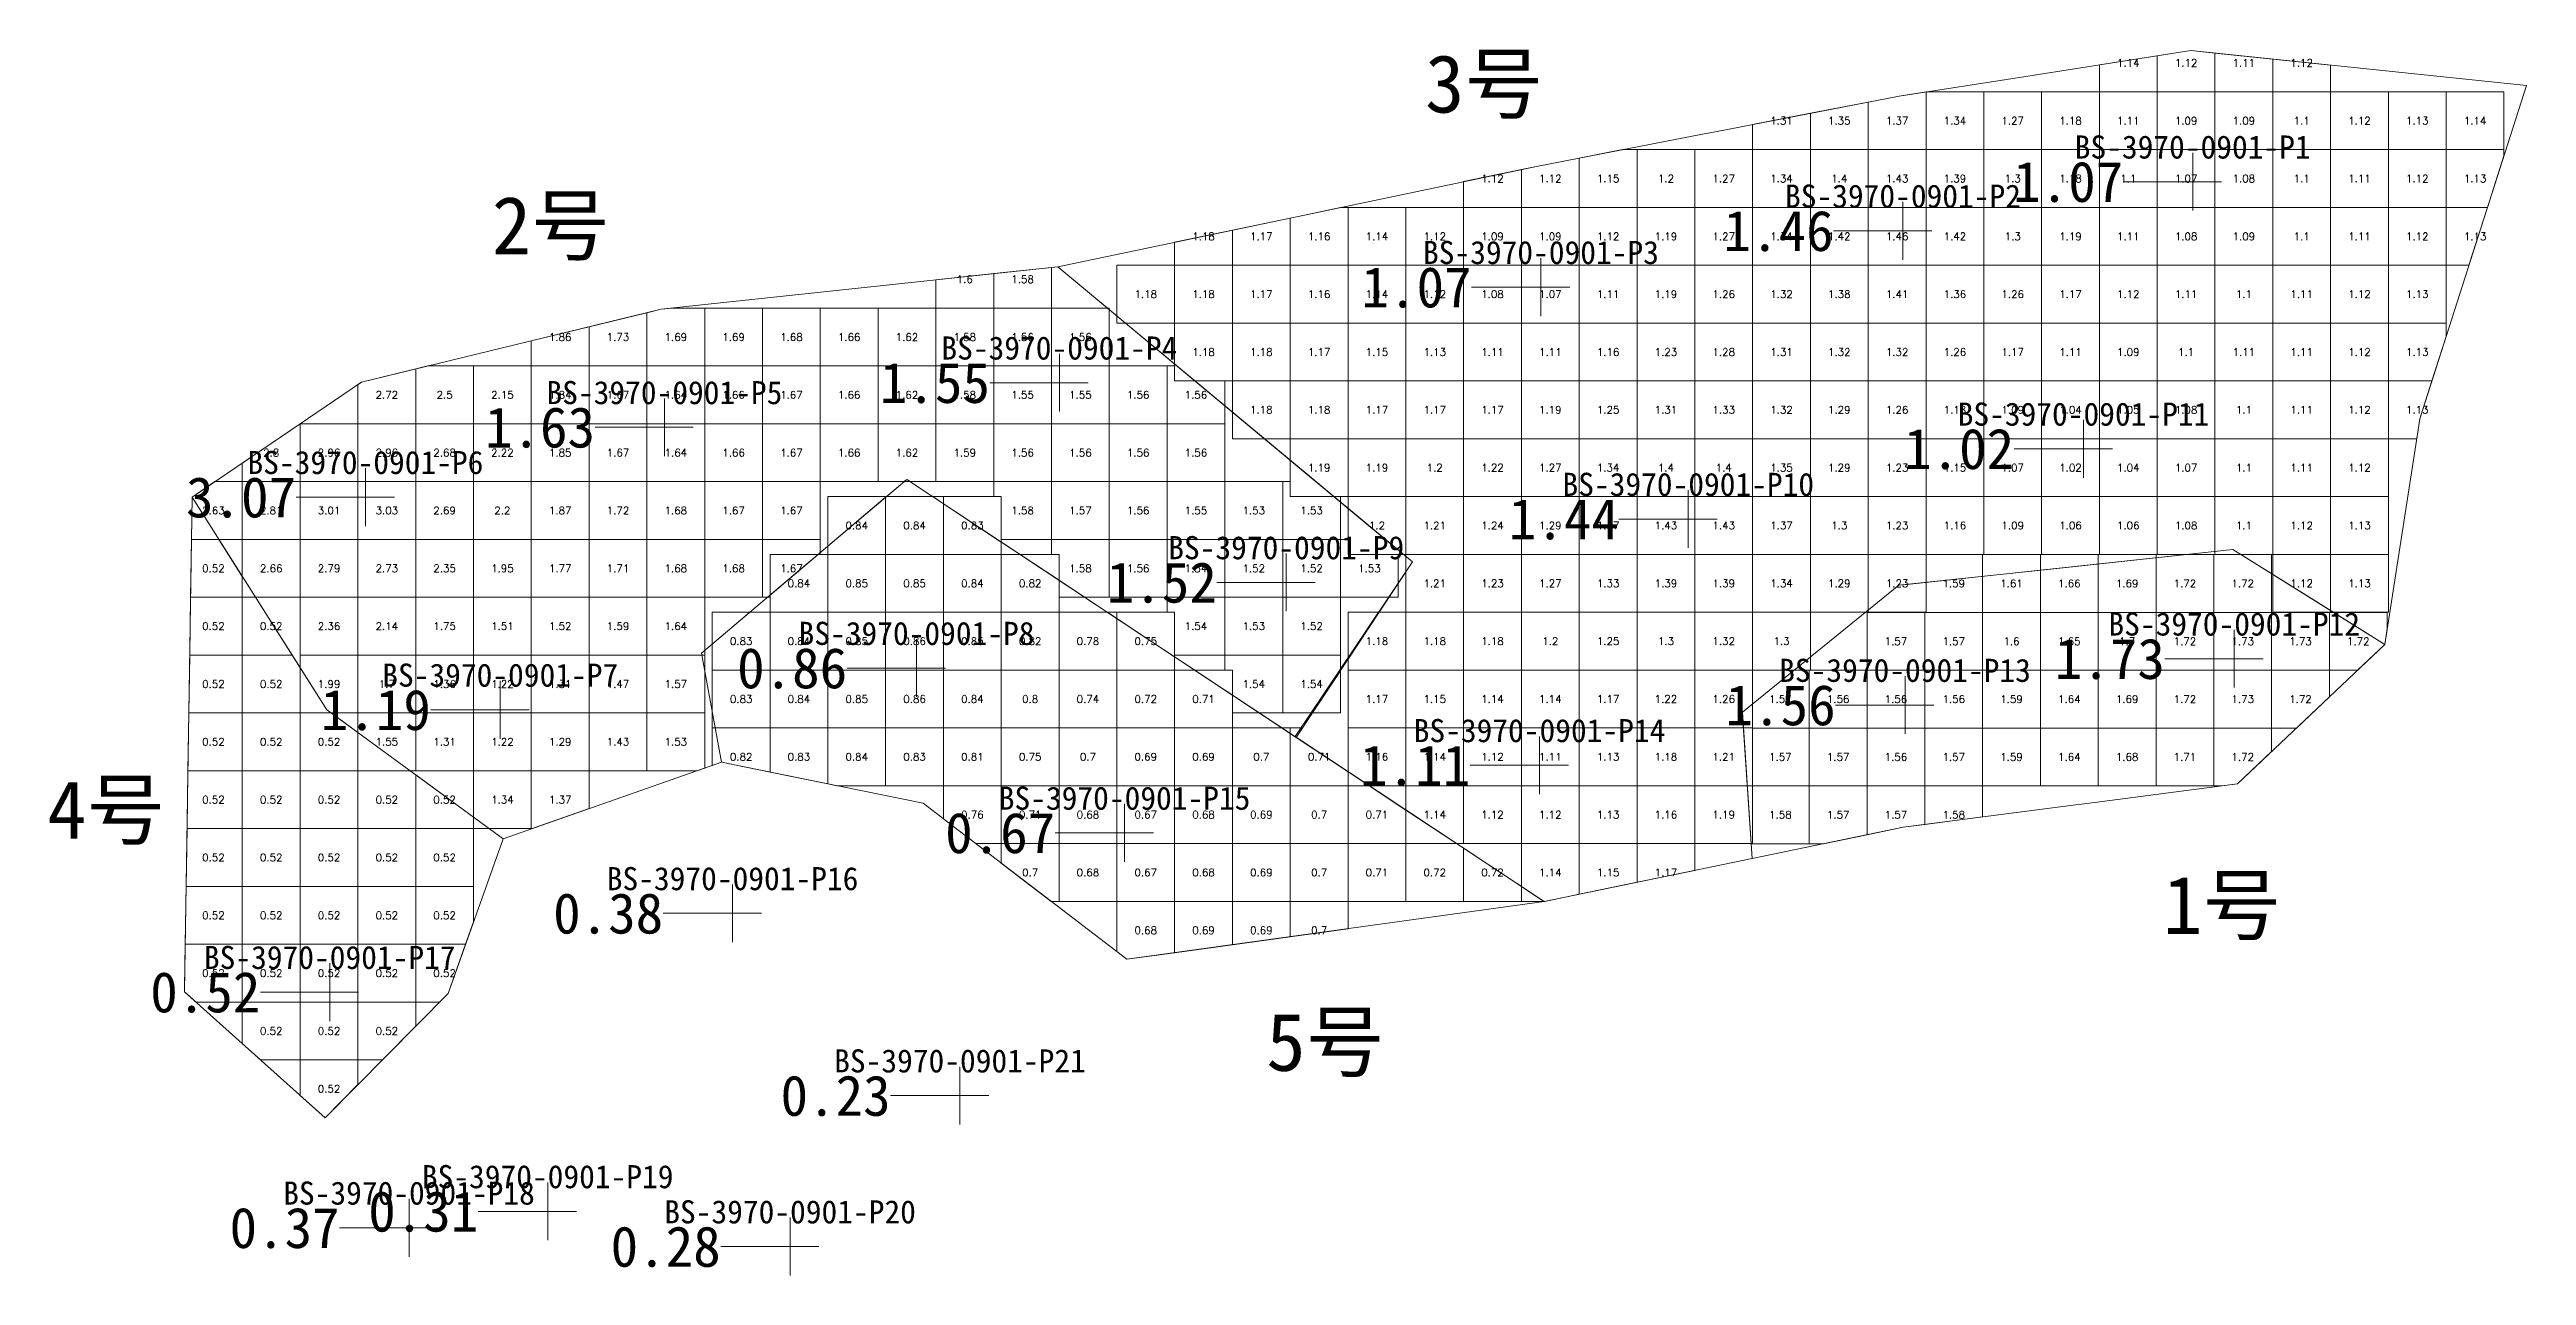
# Model space of a CAD drawing. Header units: inches. Extents: x 469937.7 to 469980.6, y 4349683.5 to 4349704.7.
import ezdxf
from ezdxf.enums import TextEntityAlignment as Align

# ---------------------------------------------------------------- set-up
doc = ezdxf.new("R2010")
doc.units = ezdxf.units.IN
doc.header["$MEASUREMENT"] = 0
for name, color, linetype, lineweight in [('0.500-1.000', 7, 'Continuous', 0), ('1.000-1.500', 7, 'Continuous', 0), ('1.500-3.000', 7, 'Continuous', 0), ('孔口文字', 7, 'Continuous', 0), ('点', 7, 'Continuous', 0), ('爆区方格网', 7, 'Continuous', 0), ('线条', 7, 'Continuous', 0), ('钻孔', 7, 'Continuous', 0)]:
    doc.layers.add(name, color=color, linetype=linetype, lineweight=lineweight)
doc.styles.add('3dmine_textStyle_1', font='txt.shx', dxfattribs={"height": 1, "bigfont": 'gbcbig.shx'})
doc.styles.add('3dmine_textStyle_2', font='宋体.ttf', dxfattribs={"height": 1})
doc.styles.add('3dmine_textStyle_3', font='simsunb.ttf', dxfattribs={"height": 1})

msp = doc.modelspace()

# ---------------------------------------------------------------- texts
at = {"color": 7, "linetype": 'Continuous', "lineweight": 0, "style": '3dmine_textStyle_2'}
for s, p in [('3号', (469961.53, 4349703.574, 1985.923)), ('2号', (469945.383, 4349701.122, 1985.923)), ('4号', (469937.689, 4349691.019, 1985.923)), ('1号', (469974.297, 4349689.37, 1985.923)), ('5号', (469958.783, 4349687.003, 1985.923))]:
    msp.add_text(s, height=1, dxfattribs=at).set_placement(p)
at = {"color": 5, "linetype": 'Continuous', "lineweight": 0, "true_color": 0x0000ff, "style": '3dmine_textStyle_1'}
for s, p in [('1.14', (469973.697, 4349704.433, 3969.867)), ('1.12', (469974.697, 4349704.433, 3969.867)), ('1.11', (469975.697, 4349704.433, 3969.867)), ('1.12', (469976.697, 4349704.433, 3969.867)), ('1.31', (469967.697, 4349703.433, 3969.867)), ('1.35', (469968.697, 4349703.433, 3969.867)), ('1.37', (469969.697, 4349703.433, 3969.867)), ('1.34', (469970.697, 4349703.433, 3969.867)), ('1.27', (469971.697, 4349703.433, 3969.867)), ('1.18', (469972.697, 4349703.433, 3969.867)), ('1.11', (469973.697, 4349703.433, 3969.867)), ('1.09', (469974.697, 4349703.433, 3969.867)), ('1.09', (469975.697, 4349703.433, 3969.867)), ('1.1', (469976.697, 4349703.433, 3969.867)), ('1.12', (469977.697, 4349703.433, 3969.867)), ('1.13', (469978.697, 4349703.433, 3969.867)), ('1.14', (469979.697, 4349703.433, 3969.867)), ('1.12', (469962.697, 4349702.433, 3969.867)), ('1.12', (469963.697, 4349702.433, 3969.867)), ('1.15', (469964.697, 4349702.433, 3969.867)), ('1.2', (469965.697, 4349702.433, 3969.867)), ('1.27', (469966.697, 4349702.433, 3969.867)), ('1.34', (469967.697, 4349702.433, 3969.867)), ('1.4', (469968.697, 4349702.433, 3969.867)), ('1.43', (469969.697, 4349702.433, 3969.867)), ('1.39', (469970.697, 4349702.433, 3969.867)), ('1.3', (469971.697, 4349702.433, 3969.867)), ('1.18', (469972.697, 4349702.433, 3969.867)), ('1.1', (469973.697, 4349702.433, 3969.867)), ('1.07', (469974.697, 4349702.433, 3969.867)), ('1.08', (469975.697, 4349702.433, 3969.867)), ('1.1', (469976.697, 4349702.433, 3969.867)), ('1.11', (469977.697, 4349702.433, 3969.867)), ('1.12', (469978.697, 4349702.433, 3969.867)), ('1.13', (469979.697, 4349702.433, 3969.867)), ('1.18', (469957.697, 4349701.433, 3969.867)), ('1.17', (469958.697, 4349701.433, 3969.867)), ('1.16', (469959.697, 4349701.433, 3969.867)), ('1.14', (469960.697, 4349701.433, 3969.867)), ('1.12', (469961.697, 4349701.433, 3969.867)), ('1.09', (469962.697, 4349701.433, 3969.867)), ('1.09', (469963.697, 4349701.433, 3969.867)), ('1.12', (469964.697, 4349701.433, 3969.867)), ('1.19', (469965.697, 4349701.433, 3969.867)), ('1.27', (469966.697, 4349701.433, 3969.867)), ('1.34', (469967.697, 4349701.433, 3969.867)), ('1.42', (469968.697, 4349701.433, 3969.867)), ('1.46', (469969.697, 4349701.433, 3969.867)), ('1.42', (469970.697, 4349701.433, 3969.867)), ('1.3', (469971.697, 4349701.433, 3969.867)), ('1.19', (469972.697, 4349701.433, 3969.867)), ('1.11', (469973.697, 4349701.433, 3969.867)), ('1.08', (469974.697, 4349701.433, 3969.867)), ('1.09', (469975.697, 4349701.433, 3969.867)), ('1.1', (469976.697, 4349701.433, 3969.867)), ('1.11', (469977.697, 4349701.433, 3969.867)), ('1.12', (469978.697, 4349701.433, 3969.867)), ('1.13', (469979.697, 4349701.433, 3969.867)), ('1.18', (469956.697, 4349700.433, 3969.867)), ('1.18', (469957.697, 4349700.433, 3969.867)), ('1.17', (469958.697, 4349700.433, 3969.867)), ('1.16', (469959.697, 4349700.433, 3969.867)), ('1.14', (469960.697, 4349700.433, 3969.867)), ('1.12', (469961.697, 4349700.433, 3969.867)), ('1.08', (469962.697, 4349700.433, 3969.867)), ('1.07', (469963.697, 4349700.433, 3969.867)), ('1.11', (469964.697, 4349700.433, 3969.867)), ('1.19', (469965.697, 4349700.433, 3969.867)), ('1.26', (469966.697, 4349700.433, 3969.867)), ('1.32', (469967.697, 4349700.433, 3969.867)), ('1.38', (469968.697, 4349700.433, 3969.867)), ('1.41', (469969.697, 4349700.433, 3969.867)), ('1.36', (469970.697, 4349700.433, 3969.867)), ('1.26', (469971.697, 4349700.433, 3969.867)), ('1.17', (469972.697, 4349700.433, 3969.867)), ('1.12', (469973.697, 4349700.433, 3969.867)), ('1.11', (469974.697, 4349700.433, 3969.867)), ('1.1', (469975.697, 4349700.433, 3969.867)), ('1.11', (469976.697, 4349700.433, 3969.867)), ('1.12', (469977.697, 4349700.433, 3969.867)), ('1.13', (469978.697, 4349700.433, 3969.867)), ('1.18', (469957.697, 4349699.433, 3969.867)), ('1.18', (469958.697, 4349699.433, 3969.867)), ('1.17', (469959.697, 4349699.433, 3969.867)), ('1.15', (469960.697, 4349699.433, 3969.867)), ('1.13', (469961.697, 4349699.433, 3969.867)), ('1.11', (469962.697, 4349699.433, 3969.867)), ('1.11', (469963.697, 4349699.433, 3969.867)), ('1.16', (469964.697, 4349699.433, 3969.867)), ('1.23', (469965.697, 4349699.433, 3969.867)), ('1.28', (469966.697, 4349699.433, 3969.867)), ('1.31', (469967.697, 4349699.433, 3969.867)), ('1.32', (469968.697, 4349699.433, 3969.867)), ('1.32', (469969.697, 4349699.433, 3969.867)), ('1.26', (469970.697, 4349699.433, 3969.867)), ('1.17', (469971.697, 4349699.433, 3969.867)), ('1.11', (469972.697, 4349699.433, 3969.867)), ('1.09', (469973.697, 4349699.433, 3969.867)), ('1.1', (469974.697, 4349699.433, 3969.867)), ('1.11', (469975.697, 4349699.433, 3969.867)), ('1.11', (469976.697, 4349699.433, 3969.867)), ('1.12', (469977.697, 4349699.433, 3969.867)), ('1.13', (469978.697, 4349699.433, 3969.867)), ('1.18', (469958.697, 4349698.433, 3969.867)), ('1.18', (469959.697, 4349698.433, 3969.867)), ('1.17', (469960.697, 4349698.433, 3969.867)), ('1.17', (469961.697, 4349698.433, 3969.867)), ('1.17', (469962.697, 4349698.433, 3969.867)), ('1.19', (469963.697, 4349698.433, 3969.867)), ('1.25', (469964.697, 4349698.433, 3969.867)), ('1.31', (469965.697, 4349698.433, 3969.867)), ('1.33', (469966.697, 4349698.433, 3969.867)), ('1.32', (469967.697, 4349698.433, 3969.867)), ('1.29', (469968.697, 4349698.433, 3969.867)), ('1.26', (469969.697, 4349698.433, 3969.867)), ('1.18', (469970.697, 4349698.433, 3969.867)), ('1.09', (469971.697, 4349698.433, 3969.867)), ('1.04', (469972.697, 4349698.433, 3969.867)), ('1.05', (469973.697, 4349698.433, 3969.867)), ('1.08', (469974.697, 4349698.433, 3969.867)), ('1.1', (469975.697, 4349698.433, 3969.867)), ('1.11', (469976.697, 4349698.433, 3969.867)), ('1.12', (469977.697, 4349698.433, 3969.867)), ('1.13', (469978.697, 4349698.433, 3969.867)), ('1.19', (469959.697, 4349697.433, 3969.867)), ('1.19', (469960.697, 4349697.433, 3969.867)), ('1.2', (469961.697, 4349697.433, 3969.867)), ('1.22', (469962.697, 4349697.433, 3969.867)), ('1.27', (469963.697, 4349697.433, 3969.867)), ('1.34', (469964.697, 4349697.433, 3969.867)), ('1.4', (469965.697, 4349697.433, 3969.867)), ('1.4', (469966.697, 4349697.433, 3969.867)), ('1.35', (469967.697, 4349697.433, 3969.867)), ('1.29', (469968.697, 4349697.433, 3969.867)), ('1.23', (469969.697, 4349697.433, 3969.867)), ('1.15', (469970.697, 4349697.433, 3969.867)), ('1.07', (469971.697, 4349697.433, 3969.867)), ('1.02', (469972.697, 4349697.433, 3969.867)), ('1.04', (469973.697, 4349697.433, 3969.867)), ('1.07', (469974.697, 4349697.433, 3969.867)), ('1.1', (469975.697, 4349697.433, 3969.867)), ('1.11', (469976.697, 4349697.433, 3969.867)), ('1.12', (469977.697, 4349697.433, 3969.867)), ('1.2', (469960.697, 4349696.433, 3969.867)), ('1.21', (469961.697, 4349696.433, 3969.867)), ('1.24', (469962.697, 4349696.433, 3969.867)), ('1.29', (469963.697, 4349696.433, 3969.867)), ('1.37', (469964.697, 4349696.433, 3969.867)), ('1.43', (469965.697, 4349696.433, 3969.867)), ('1.43', (469966.697, 4349696.433, 3969.867)), ('1.37', (469967.697, 4349696.433, 3969.867)), ('1.3', (469968.697, 4349696.433, 3969.867)), ('1.23', (469969.697, 4349696.433, 3969.867)), ('1.16', (469970.697, 4349696.433, 3969.867)), ('1.09', (469971.697, 4349696.433, 3969.867)), ('1.06', (469972.697, 4349696.433, 3969.867)), ('1.06', (469973.697, 4349696.433, 3969.867)), ('1.08', (469974.697, 4349696.433, 3969.867)), ('1.1', (469975.697, 4349696.433, 3969.867)), ('1.12', (469976.697, 4349696.433, 3969.867)), ('1.13', (469977.697, 4349696.433, 3969.867)), ('1.21', (469961.697, 4349695.433, 3969.867)), ('1.23', (469962.697, 4349695.433, 3969.867)), ('1.27', (469963.697, 4349695.433, 3969.867)), ('1.33', (469964.697, 4349695.433, 3969.867)), ('1.39', (469965.697, 4349695.433, 3969.867)), ('1.39', (469966.697, 4349695.433, 3969.867)), ('1.34', (469967.697, 4349695.433, 3969.867)), ('1.29', (469968.697, 4349695.433, 3969.867)), ('1.23', (469969.697, 4349695.433, 3969.867)), ('1.12', (469976.697, 4349695.433, 3969.867)), ('1.13', (469977.697, 4349695.433, 3969.867)), ('1.18', (469960.697, 4349694.433, 3969.867)), ('1.18', (469961.697, 4349694.433, 3969.867)), ('1.18', (469962.697, 4349694.433, 3969.867)), ('1.2', (469963.697, 4349694.433, 3969.867)), ('1.25', (469964.697, 4349694.433, 3969.867)), ('1.3', (469965.697, 4349694.433, 3969.867)), ('1.32', (469966.697, 4349694.433, 3969.867)), ('1.3', (469967.697, 4349694.433, 3969.867)), ('1.17', (469960.697, 4349693.433, 3969.867)), ('1.15', (469961.697, 4349693.433, 3969.867)), ('1.14', (469962.697, 4349693.433, 3969.867)), ('1.14', (469963.697, 4349693.433, 3969.867)), ('1.17', (469964.697, 4349693.433, 3969.867)), ('1.22', (469965.697, 4349693.433, 3969.867)), ('1.26', (469966.697, 4349693.433, 3969.867)), ('1.16', (469960.697, 4349692.433, 3969.867)), ('1.14', (469961.697, 4349692.433, 3969.867)), ('1.12', (469962.697, 4349692.433, 3969.867)), ('1.11', (469963.697, 4349692.433, 3969.867)), ('1.13', (469964.697, 4349692.433, 3969.867)), ('1.18', (469965.697, 4349692.433, 3969.867)), ('1.21', (469966.697, 4349692.433, 3969.867)), ('1.14', (469961.697, 4349691.433, 3969.867)), ('1.12', (469962.697, 4349691.433, 3969.867)), ('1.12', (469963.697, 4349691.433, 3969.867)), ('1.13', (469964.697, 4349691.433, 3969.867)), ('1.16', (469965.697, 4349691.433, 3969.867)), ('1.19', (469966.697, 4349691.433, 3969.867)), ('1.14', (469963.697, 4349690.433, 3969.867)), ('1.15', (469964.697, 4349690.433, 3969.867)), ('1.17', (469965.697, 4349690.433, 3969.867))]:
    msp.add_text(s, height=0.13, dxfattribs=at).set_placement(p, align=Align.MIDDLE_CENTER)
at = {"color": 1, "linetype": 'Continuous', "lineweight": 0, "true_color": 0xff0000, "style": '3dmine_textStyle_1'}
for s, p in [('1.6', (469953.566, 4349700.692, 3969.461)), ('1.58', (469954.566, 4349700.692, 3969.461)), ('1.86', (469946.566, 4349699.692, 3969.461)), ('1.73', (469947.566, 4349699.692, 3969.461)), ('1.69', (469948.566, 4349699.692, 3969.461)), ('1.69', (469949.566, 4349699.692, 3969.461)), ('1.68', (469950.566, 4349699.692, 3969.461)), ('1.66', (469951.566, 4349699.692, 3969.461)), ('1.62', (469952.566, 4349699.692, 3969.461)), ('1.58', (469953.566, 4349699.692, 3969.461)), ('1.56', (469954.566, 4349699.692, 3969.461)), ('1.56', (469955.566, 4349699.692, 3969.461)), ('2.72', (469943.566, 4349698.692, 3969.461)), ('2.5', (469944.566, 4349698.692, 3969.461)), ('2.15', (469945.566, 4349698.692, 3969.461)), ('1.84', (469946.566, 4349698.692, 3969.461)), ('1.67', (469947.566, 4349698.692, 3969.461)), ('1.64', (469948.566, 4349698.692, 3969.461)), ('1.66', (469949.566, 4349698.692, 3969.461)), ('1.67', (469950.566, 4349698.692, 3969.461)), ('1.66', (469951.566, 4349698.692, 3969.461)), ('1.62', (469952.566, 4349698.692, 3969.461)), ('1.58', (469953.566, 4349698.692, 3969.461)), ('1.55', (469954.566, 4349698.692, 3969.461)), ('1.55', (469955.566, 4349698.692, 3969.461)), ('1.56', (469956.566, 4349698.692, 3969.461)), ('1.56', (469957.566, 4349698.692, 3969.461)), ('2.8', (469941.566, 4349697.692, 3969.461)), ('2.96', (469942.566, 4349697.692, 3969.461)), ('2.96', (469943.566, 4349697.692, 3969.461)), ('2.68', (469944.566, 4349697.692, 3969.461)), ('2.22', (469945.566, 4349697.692, 3969.461)), ('1.85', (469946.566, 4349697.692, 3969.461)), ('1.67', (469947.566, 4349697.692, 3969.461)), ('1.64', (469948.566, 4349697.692, 3969.461)), ('1.66', (469949.566, 4349697.692, 3969.461)), ('1.67', (469950.566, 4349697.692, 3969.461)), ('1.66', (469951.566, 4349697.692, 3969.461)), ('1.62', (469952.566, 4349697.692, 3969.461)), ('1.59', (469953.566, 4349697.692, 3969.461)), ('1.56', (469954.566, 4349697.692, 3969.461)), ('1.56', (469955.566, 4349697.692, 3969.461)), ('1.56', (469956.566, 4349697.692, 3969.461)), ('1.56', (469957.566, 4349697.692, 3969.461)), ('2.63', (469940.566, 4349696.692, 3969.461)), ('2.81', (469941.566, 4349696.692, 3969.461)), ('3.01', (469942.566, 4349696.692, 3969.461)), ('3.03', (469943.566, 4349696.692, 3969.461)), ('2.69', (469944.566, 4349696.692, 3969.461)), ('2.2', (469945.566, 4349696.692, 3969.461)), ('1.87', (469946.566, 4349696.692, 3969.461)), ('1.72', (469947.566, 4349696.692, 3969.461)), ('1.68', (469948.566, 4349696.692, 3969.461)), ('1.67', (469949.566, 4349696.692, 3969.461)), ('1.67', (469950.566, 4349696.692, 3969.461)), ('1.58', (469954.566, 4349696.692, 3969.461)), ('1.57', (469955.566, 4349696.692, 3969.461)), ('1.56', (469956.566, 4349696.692, 3969.461)), ('1.55', (469957.566, 4349696.692, 3969.461)), ('1.53', (469958.566, 4349696.692, 3969.461)), ('1.53', (469959.566, 4349696.692, 3969.461)), ('2.66', (469941.566, 4349695.692, 3969.461)), ('2.79', (469942.566, 4349695.692, 3969.461)), ('2.73', (469943.566, 4349695.692, 3969.461)), ('2.35', (469944.566, 4349695.692, 3969.461)), ('1.95', (469945.566, 4349695.692, 3969.461)), ('1.77', (469946.566, 4349695.692, 3969.461)), ('1.71', (469947.566, 4349695.692, 3969.461)), ('1.68', (469948.566, 4349695.692, 3969.461)), ('1.68', (469949.566, 4349695.692, 3969.461)), ('1.67', (469950.566, 4349695.692, 3969.461)), ('1.58', (469955.566, 4349695.692, 3969.461)), ('1.56', (469956.566, 4349695.692, 3969.461)), ('1.54', (469957.566, 4349695.692, 3969.461)), ('1.52', (469958.566, 4349695.692, 3969.461)), ('1.52', (469959.566, 4349695.692, 3969.461)), ('1.53', (469960.566, 4349695.692, 3969.461)), ('1.59', (469970.677, 4349695.431, 3970.114)), ('1.61', (469971.677, 4349695.431, 3970.114)), ('1.66', (469972.677, 4349695.431, 3970.114)), ('1.69', (469973.677, 4349695.431, 3970.114)), ('1.72', (469974.677, 4349695.431, 3970.114)), ('1.72', (469975.677, 4349695.431, 3970.114)), ('2.36', (469942.566, 4349694.692, 3969.461)), ('2.14', (469943.566, 4349694.692, 3969.461)), ('1.75', (469944.566, 4349694.692, 3969.461)), ('1.51', (469945.566, 4349694.692, 3969.461)), ('1.52', (469946.566, 4349694.692, 3969.461)), ('1.59', (469947.566, 4349694.692, 3969.461)), ('1.64', (469948.566, 4349694.692, 3969.461)), ('1.54', (469957.566, 4349694.692, 3969.461)), ('1.53', (469958.566, 4349694.692, 3969.461)), ('1.52', (469959.566, 4349694.692, 3969.461)), ('1.57', (469969.677, 4349694.431, 3970.114)), ('1.57', (469970.677, 4349694.431, 3970.114)), ('1.6', (469971.677, 4349694.431, 3970.114)), ('1.65', (469972.677, 4349694.431, 3970.114)), ('1.7', (469973.677, 4349694.431, 3970.114)), ('1.72', (469974.677, 4349694.431, 3970.114)), ('1.73', (469975.677, 4349694.431, 3970.114)), ('1.73', (469976.677, 4349694.431, 3970.114)), ('1.72', (469977.677, 4349694.431, 3970.114)), ('1.99', (469942.566, 4349693.692, 3969.461)), ('1.7', (469943.566, 4349693.692, 3969.461)), ('1.36', (469944.566, 4349693.692, 3969.461)), ('1.22', (469945.566, 4349693.692, 3969.461)), ('1.31', (469946.566, 4349693.692, 3969.461)), ('1.47', (469947.566, 4349693.692, 3969.461)), ('1.57', (469948.566, 4349693.692, 3969.461)), ('1.54', (469958.566, 4349693.692, 3969.461)), ('1.54', (469959.566, 4349693.692, 3969.461)), ('1.57', (469967.677, 4349693.431, 3970.114)), ('1.56', (469968.677, 4349693.431, 3970.114)), ('1.56', (469969.677, 4349693.431, 3970.114)), ('1.56', (469970.677, 4349693.431, 3970.114)), ('1.59', (469971.677, 4349693.431, 3970.114)), ('1.64', (469972.677, 4349693.431, 3970.114)), ('1.69', (469973.677, 4349693.431, 3970.114)), ('1.72', (469974.677, 4349693.431, 3970.114)), ('1.73', (469975.677, 4349693.431, 3970.114)), ('1.72', (469976.677, 4349693.431, 3970.114)), ('1.55', (469943.566, 4349692.692, 3969.461)), ('1.31', (469944.566, 4349692.692, 3969.461)), ('1.22', (469945.566, 4349692.692, 3969.461)), ('1.29', (469946.566, 4349692.692, 3969.461)), ('1.43', (469947.566, 4349692.692, 3969.461)), ('1.53', (469948.566, 4349692.692, 3969.461)), ('1.57', (469967.677, 4349692.431, 3970.114)), ('1.57', (469968.677, 4349692.431, 3970.114)), ('1.56', (469969.677, 4349692.431, 3970.114)), ('1.57', (469970.677, 4349692.431, 3970.114)), ('1.59', (469971.677, 4349692.431, 3970.114)), ('1.64', (469972.677, 4349692.431, 3970.114)), ('1.68', (469973.677, 4349692.431, 3970.114)), ('1.71', (469974.677, 4349692.431, 3970.114)), ('1.72', (469975.677, 4349692.431, 3970.114)), ('1.34', (469945.566, 4349691.692, 3969.461)), ('1.37', (469946.566, 4349691.692, 3969.461)), ('1.58', (469967.677, 4349691.431, 3970.114)), ('1.57', (469968.677, 4349691.431, 3970.114)), ('1.57', (469969.677, 4349691.431, 3970.114)), ('1.58', (469970.677, 4349691.431, 3970.114))]:
    msp.add_text(s, height=0.13, dxfattribs=at).set_placement(p, align=Align.MIDDLE_CENTER)
at = {"color": 4, "linetype": 'Continuous', "lineweight": 0, "true_color": 0x00ffff, "style": '3dmine_textStyle_1'}
for s, p in [('0.84', (469951.697, 4349696.433, 3969.997)), ('0.84', (469952.697, 4349696.433, 3969.997)), ('0.83', (469953.697, 4349696.433, 3969.997)), ('0.52', (469940.566, 4349695.692, 3969.349)), ('0.84', (469950.697, 4349695.433, 3969.997)), ('0.85', (469951.697, 4349695.433, 3969.997)), ('0.85', (469952.697, 4349695.433, 3969.997)), ('0.84', (469953.697, 4349695.433, 3969.997)), ('0.82', (469954.697, 4349695.433, 3969.997)), ('0.52', (469940.566, 4349694.692, 3969.349)), ('0.52', (469941.566, 4349694.692, 3969.349)), ('0.83', (469949.697, 4349694.433, 3969.997)), ('0.84', (469950.697, 4349694.433, 3969.997)), ('0.85', (469951.697, 4349694.433, 3969.997)), ('0.86', (469952.697, 4349694.433, 3969.997)), ('0.85', (469953.697, 4349694.433, 3969.997)), ('0.82', (469954.697, 4349694.433, 3969.997)), ('0.78', (469955.697, 4349694.433, 3969.997)), ('0.75', (469956.697, 4349694.433, 3969.997)), ('0.52', (469940.566, 4349693.692, 3969.349)), ('0.52', (469941.566, 4349693.692, 3969.349)), ('0.83', (469949.697, 4349693.433, 3969.997)), ('0.84', (469950.697, 4349693.433, 3969.997)), ('0.85', (469951.697, 4349693.433, 3969.997)), ('0.86', (469952.697, 4349693.433, 3969.997)), ('0.84', (469953.697, 4349693.433, 3969.997)), ('0.8', (469954.697, 4349693.433, 3969.997)), ('0.74', (469955.697, 4349693.433, 3969.997)), ('0.72', (469956.697, 4349693.433, 3969.997)), ('0.71', (469957.697, 4349693.433, 3969.997)), ('0.52', (469940.566, 4349692.692, 3969.349)), ('0.52', (469941.566, 4349692.692, 3969.349)), ('0.52', (469942.566, 4349692.692, 3969.349)), ('0.82', (469949.697, 4349692.433, 3969.997)), ('0.83', (469950.697, 4349692.433, 3969.997)), ('0.84', (469951.697, 4349692.433, 3969.997)), ('0.83', (469952.697, 4349692.433, 3969.997)), ('0.81', (469953.697, 4349692.433, 3969.997)), ('0.75', (469954.697, 4349692.433, 3969.997)), ('0.7', (469955.697, 4349692.433, 3969.997)), ('0.69', (469956.697, 4349692.433, 3969.997)), ('0.69', (469957.697, 4349692.433, 3969.997)), ('0.7', (469958.697, 4349692.433, 3969.997)), ('0.71', (469959.697, 4349692.433, 3969.997)), ('0.52', (469940.566, 4349691.692, 3969.349)), ('0.52', (469941.566, 4349691.692, 3969.349)), ('0.52', (469942.566, 4349691.692, 3969.349)), ('0.52', (469943.566, 4349691.692, 3969.349)), ('0.52', (469944.566, 4349691.692, 3969.349)), ('0.76', (469953.697, 4349691.433, 3969.997)), ('0.71', (469954.697, 4349691.433, 3969.997)), ('0.68', (469955.697, 4349691.433, 3969.997)), ('0.67', (469956.697, 4349691.433, 3969.997)), ('0.68', (469957.697, 4349691.433, 3969.997)), ('0.69', (469958.697, 4349691.433, 3969.997)), ('0.7', (469959.697, 4349691.433, 3969.997)), ('0.71', (469960.697, 4349691.433, 3969.997)), ('0.52', (469940.566, 4349690.692, 3969.349)), ('0.52', (469941.566, 4349690.692, 3969.349)), ('0.52', (469942.566, 4349690.692, 3969.349)), ('0.52', (469943.566, 4349690.692, 3969.349)), ('0.52', (469944.566, 4349690.692, 3969.349)), ('0.7', (469954.697, 4349690.433, 3969.997)), ('0.68', (469955.697, 4349690.433, 3969.997)), ('0.67', (469956.697, 4349690.433, 3969.997)), ('0.68', (469957.697, 4349690.433, 3969.997)), ('0.69', (469958.697, 4349690.433, 3969.997)), ('0.7', (469959.697, 4349690.433, 3969.997)), ('0.71', (469960.697, 4349690.433, 3969.997)), ('0.72', (469961.697, 4349690.433, 3969.997)), ('0.72', (469962.697, 4349690.433, 3969.997)), ('0.52', (469940.566, 4349689.692, 3969.349)), ('0.52', (469941.566, 4349689.692, 3969.349)), ('0.52', (469942.566, 4349689.692, 3969.349)), ('0.52', (469943.566, 4349689.692, 3969.349)), ('0.52', (469944.566, 4349689.692, 3969.349)), ('0.68', (469956.697, 4349689.433, 3969.997)), ('0.69', (469957.697, 4349689.433, 3969.997)), ('0.69', (469958.697, 4349689.433, 3969.997)), ('0.7', (469959.697, 4349689.433, 3969.997)), ('0.52', (469940.566, 4349688.692, 3969.349)), ('0.52', (469941.566, 4349688.692, 3969.349)), ('0.52', (469942.566, 4349688.692, 3969.349)), ('0.52', (469943.566, 4349688.692, 3969.349)), ('0.52', (469944.566, 4349688.692, 3969.349)), ('0.52', (469941.566, 4349687.692, 3969.349)), ('0.52', (469942.566, 4349687.692, 3969.349)), ('0.52', (469943.566, 4349687.692, 3969.349)), ('0.52', (469942.566, 4349686.692, 3969.349))]:
    msp.add_text(s, height=0.13, dxfattribs=at).set_placement(p, align=Align.MIDDLE_CENTER)
at = {"layer": '孔口文字', "color": 138, "linetype": 'Continuous', "lineweight": 0, "true_color": 0x004c4c, "style": '3dmine_textStyle_3'}
for s, p in [('BS-3970-0901-P1', (469974.811, 4349702.779, 3970.082)), ('BS-3970-0901-P2', (469969.799, 4349701.93, 3969.985)), ('BS-3970-0901-P3', (469963.535, 4349700.955, 3969.867)), ('BS-3970-0901-P4', (469955.202, 4349699.303, 3969.542)), ('BS-3970-0901-P5', (469948.369, 4349698.532, 3969.844)), ('BS-3970-0901-P11', (469972.922, 4349698.16, 3969.964)), ('BS-3970-0901-P6', (469943.196, 4349697.323, 3969.95)), ('BS-3970-0901-P10', (469966.084, 4349696.945, 3969.771)), ('BS-3970-0901-P9', (469959.127, 4349695.85, 3969.461)), ('BS-3970-0901-P12', (469975.53, 4349694.53, 3970.001)), ('BS-3970-0901-P8', (469952.731, 4349694.368, 3969.997)), ('BS-3970-0901-P7', (469945.528, 4349693.646, 3969.804)), ('BS-3970-0901-P13', (469969.834, 4349693.729, 3970.114)), ('BS-3970-0901-P14', (469963.51, 4349692.687, 3971.045)), ('BS-3970-0901-P15', (469956.331, 4349691.518, 3970.424)), ('BS-3970-0901-P16', (469949.548, 4349690.127, 3970.058)), ('BS-3970-0901-P17', (469942.578, 4349688.764, 3969.349)), ('BS-3970-0901-P21', (469953.483, 4349686.975, 3969.641)), ('BS-3970-0901-P18', (469943.95, 4349684.689, 3969.02)), ('BS-3970-0901-P19', (469946.349, 4349684.973, 3968.857)), ('BS-3970-0901-P20', (469950.543, 4349684.365, 3969.614))]:
    msp.add_text(s, height=0.4, dxfattribs=at).set_placement(p, align=Align.CENTER)
at = {"layer": '钻孔', "color": 5, "linetype": 'Continuous', "lineweight": 0, "true_color": 0x0000ff, "style": '3dmine_textStyle_3'}
for s, p in [('1.07', (469973.611, 4349702.379, 3970.082)), ('1.46', (469968.599, 4349701.53, 3969.985)), ('1.07', (469962.335, 4349700.555, 3969.867)), ('1.02', (469971.722, 4349697.76, 3969.964)), ('1.44', (469964.884, 4349696.545, 3969.771)), ('1.19', (469944.328, 4349693.246, 3969.804)), ('1.11', (469962.31, 4349692.287, 3971.045))]:
    msp.add_text(s, height=0.7, dxfattribs=at).set_placement(p, align=Align.MIDDLE_RIGHT)
at = {"layer": '钻孔', "color": 1, "linetype": 'Continuous', "lineweight": 0, "true_color": 0xff0000, "style": '3dmine_textStyle_3'}
for s, p in [('1.55', (469954.002, 4349698.903, 3969.542)), ('1.63', (469947.169, 4349698.132, 3969.844)), ('1.52', (469957.927, 4349695.45, 3969.461)), ('1.73', (469974.33, 4349694.13, 3970.001)), ('1.56', (469968.634, 4349693.329, 3970.114))]:
    msp.add_text(s, height=0.7, dxfattribs=at).set_placement(p, align=Align.MIDDLE_RIGHT)
at = {"layer": '钻孔', "color": 6, "linetype": 'Continuous', "lineweight": 0, "true_color": 0xff00ff, "style": '3dmine_textStyle_3'}
msp.add_text('3.07', height=0.7, dxfattribs=at).set_placement((469941.996, 4349696.923, 3969.95), align=Align.MIDDLE_RIGHT)
at = {"layer": '钻孔', "color": 4, "linetype": 'Continuous', "lineweight": 0, "true_color": 0x00ffff, "style": '3dmine_textStyle_3'}
for s, p in [('0.86', (469951.531, 4349693.968, 3969.997)), ('0.67', (469955.131, 4349691.118, 3970.424)), ('0.52', (469941.378, 4349688.364, 3969.349))]:
    msp.add_text(s, height=0.7, dxfattribs=at).set_placement(p, align=Align.MIDDLE_RIGHT)
at = {"layer": '钻孔', "color": 8, "linetype": 'Continuous', "lineweight": 0, "true_color": 0x808080, "style": '3dmine_textStyle_3'}
for s, p in [('0.38', (469948.348, 4349689.727, 3970.058)), ('0.23', (469952.283, 4349686.575, 3969.641)), ('0.37', (469942.75, 4349684.289, 3969.02)), ('0.31', (469945.149, 4349684.573, 3968.857)), ('0.28', (469949.343, 4349683.965, 3969.614))]:
    msp.add_text(s, height=0.7, dxfattribs=at).set_placement(p, align=Align.MIDDLE_RIGHT)

# ---------------------------------------------------------------- hatches: boundary and pattern name
at = {"layer": '钻孔', "linetype": 'Continuous', "lineweight": 0, "true_color": 0x0000ff, "extrusion": (0, 1, 0)}
for points in [[(-469975.811, 3960.082), (-469974.811, 3960.082), (-469974.811, 3970.082), (-469975.811, 3970.082)], [(-469970.799, 3959.985), (-469969.799, 3959.985), (-469969.799, 3969.985), (-469970.799, 3969.985)], [(-469964.535, 3959.867), (-469963.535, 3959.867), (-469963.535, 3969.867), (-469964.535, 3969.867)], [(-469973.922, 3959.964), (-469972.922, 3959.964), (-469972.922, 3969.964), (-469973.922, 3969.964)], [(-469967.084, 3959.771), (-469966.084, 3959.771), (-469966.084, 3969.771), (-469967.084, 3969.771)], [(-469946.528, 3959.804), (-469945.528, 3959.804), (-469945.528, 3969.804), (-469946.528, 3969.804)], [(-469964.51, 3960.045), (-469963.51, 3960.045), (-469963.51, 3971.045), (-469964.51, 3971.045)]]:
    msp.add_hatch(color=5, dxfattribs=at).paths.add_polyline_path(points, flags=0)
at = {"layer": '钻孔', "linetype": 'Continuous', "lineweight": 0, "true_color": 0xff0000, "extrusion": (0, 1, 0)}
for points in [[(-469956.202, 3959.542), (-469955.202, 3959.542), (-469955.202, 3969.542), (-469956.202, 3969.542)], [(-469949.369, 3959.844), (-469948.369, 3959.844), (-469948.369, 3969.844), (-469949.369, 3969.844)], [(-469960.127, 3960.461), (-469959.127, 3960.461), (-469959.127, 3969.461), (-469960.127, 3969.461)], [(-469976.53, 3960.001), (-469975.53, 3960.001), (-469975.53, 3970.001), (-469976.53, 3970.001)], [(-469970.834, 3960.114), (-469969.834, 3960.114), (-469969.834, 3970.114), (-469970.834, 3970.114)]]:
    msp.add_hatch(color=1, dxfattribs=at).paths.add_polyline_path(points, flags=0)
at = {"layer": '钻孔', "linetype": 'Continuous', "lineweight": 0, "true_color": 0xff00ff, "extrusion": (0, 1, 0)}
msp.add_hatch(color=6, dxfattribs=at).paths.add_polyline_path([(-469944.196, 3959.95), (-469943.196, 3959.95), (-469943.196, 3969.95), (-469944.196, 3969.95)], flags=0)
at = {"layer": '钻孔', "linetype": 'Continuous', "lineweight": 0, "true_color": 0x00ffff, "extrusion": (0, 1, 0)}
for points in [[(-469953.731, 3959.997), (-469952.731, 3959.997), (-469952.731, 3969.997), (-469953.731, 3969.997)], [(-469957.331, 3960.424), (-469956.331, 3960.424), (-469956.331, 3970.424), (-469957.331, 3970.424)], [(-469943.578, 3960.349), (-469942.578, 3960.349), (-469942.578, 3969.349), (-469943.578, 3969.349)]]:
    msp.add_hatch(color=4, dxfattribs=at).paths.add_polyline_path(points, flags=0)
at = {"layer": '钻孔', "linetype": 'Continuous', "lineweight": 0, "true_color": 0x808080, "extrusion": (0, 1, 0)}
for points in [[(-469950.548, 3960.058), (-469949.548, 3960.058), (-469949.548, 3970.058), (-469950.548, 3970.058)], [(-469954.483, 3959.641), (-469953.483, 3959.641), (-469953.483, 3969.641), (-469954.483, 3969.641)], [(-469947.349, 3959.857), (-469946.349, 3959.857), (-469946.349, 3968.857), (-469947.349, 3968.857)], [(-469944.95, 3960.02), (-469943.95, 3960.02), (-469943.95, 3969.02), (-469944.95, 3969.02)], [(-469951.543, 3959.614), (-469950.543, 3959.614), (-469950.543, 3969.614), (-469951.543, 3969.614)]]:
    msp.add_hatch(color=8, dxfattribs=at).paths.add_polyline_path(points, flags=0)

# ---------------------------------------------------------------- linework, layer by layer
at = {"layer": '0.500-1.000', "color": 4, "linetype": 'Continuous', "lineweight": 0, "true_color": 0x00ffff}
for points in [[(469956.289, 4349694.763), (469958.075, 4349693.581), (469963.589, 4349689.93), (469956.37, 4349688.932), (469953.445, 4349691.172), (469952.847, 4349691.63), (469949.354, 4349692.339), (469949.013, 4349694.227), (469950.787, 4349695.729), (469952.561, 4349697.231), (469956.289, 4349694.763)], [(469942.528, 4349693.246), (469945.578, 4349691.017), (469944.625, 4349688.339), (469942.498, 4349686.191), (469940.065, 4349688.371), (469940.196, 4349696.923), (469942.528, 4349693.246)]]:
    msp.add_lwpolyline(points, dxfattribs=at)
at = {"layer": '1.000-1.500', "color": 5, "linetype": 'Continuous', "lineweight": 0, "true_color": 0x0000ff}
msp.add_lwpolyline([(469980.586, 4349704.045), (469978.742, 4349698.281), (469978.712, 4349698.088), (469978.134, 4349694.377), (469976.821, 4349695.198), (469975.507, 4349696.019), (469969.813, 4349695.41), (469969.727, 4349695.4), (469967.021, 4349693.208), (469967.03, 4349693.066), (469967.189, 4349690.675), (469963.589, 4349689.93), (469959.281, 4349692.782), (469961.312, 4349695.804), (469960.559, 4349696.43), (469955.176, 4349700.908), (469959.333, 4349701.779), (469963.489, 4349702.65), (469966.331, 4349703.2), (469966.61, 4349703.254), (469969.73, 4349703.858), (469971.924, 4349704.201), (469974.777, 4349704.646), (469980.586, 4349704.045)], dxfattribs=at)
at = {"layer": '1.500-3.000', "color": 1, "linetype": 'Continuous', "lineweight": 0, "true_color": 0xff0000}
for points in [[(469958.22, 4349698.376), (469961.312, 4349695.804), (469959.302, 4349692.768), (469955.5, 4349695.285), (469952.561, 4349697.231), (469951.986, 4349696.744), (469949.196, 4349694.382), (469949.013, 4349694.227), (469949.354, 4349692.339), (469945.578, 4349691.017), (469942.528, 4349693.246), (469942.223, 4349693.728), (469940.196, 4349696.923), (469943.125, 4349698.914), (469945.333, 4349699.45), (469948.312, 4349700.172), (469951.56, 4349700.52), (469955.176, 4349700.908), (469958.22, 4349698.376)], [(469978.134, 4349694.377), (469975.589, 4349691.966), (469972.978, 4349691.627), (469972.696, 4349691.591), (469969.803, 4349691.216), (469967.189, 4349690.675), (469967.021, 4349693.208), (469969.727, 4349695.4), (469972.407, 4349695.687), (469975.507, 4349696.019), (469978.134, 4349694.377)]]:
    msp.add_lwpolyline(points, dxfattribs=at)
at = {"layer": '点', "color": 138, "linetype": 'Continuous', "lineweight": 0, "true_color": 0x004c4c}
for points, elevation in [([(469974.811, 4349701.879), (469974.811, 4349702.879)], 3970.082), ([(469975.311, 4349702.379), (469974.311, 4349702.379)], 3970.082), ([(469969.799, 4349701.03), (469969.799, 4349702.03)], 3969.985), ([(469970.299, 4349701.53), (469969.299, 4349701.53)], 3969.985), ([(469963.535, 4349700.055), (469963.535, 4349701.055)], 3969.867), ([(469964.035, 4349700.555), (469963.035, 4349700.555)], 3969.867), ([(469955.202, 4349698.403), (469955.202, 4349699.403)], 3969.542), ([(469955.702, 4349698.903), (469954.702, 4349698.903)], 3969.542), ([(469948.369, 4349697.632), (469948.369, 4349698.632)], 3969.844), ([(469948.869, 4349698.132), (469947.869, 4349698.132)], 3969.844), ([(469972.922, 4349697.26), (469972.922, 4349698.26)], 3969.964), ([(469973.422, 4349697.76), (469972.422, 4349697.76)], 3969.964), ([(469943.196, 4349696.423), (469943.196, 4349697.423)], 3969.95), ([(469966.084, 4349696.045), (469966.084, 4349697.045)], 3969.771), ([(469943.696, 4349696.923), (469942.696, 4349696.923)], 3969.95), ([(469966.584, 4349696.545), (469965.584, 4349696.545)], 3969.771), ([(469959.127, 4349694.95), (469959.127, 4349695.95)], 3969.461), ([(469959.627, 4349695.45), (469958.627, 4349695.45)], 3969.461), ([(469952.731, 4349693.468), (469952.731, 4349694.468)], 3969.997), ([(469975.53, 4349693.63), (469975.53, 4349694.63)], 3970.001), ([(469976.03, 4349694.13), (469975.03, 4349694.13)], 3970.001), ([(469945.528, 4349692.746), (469945.528, 4349693.746)], 3969.804), ([(469953.231, 4349693.968), (469952.231, 4349693.968)], 3969.997), ([(469969.834, 4349692.829), (469969.834, 4349693.829)], 3970.114), ([(469946.028, 4349693.246), (469945.028, 4349693.246)], 3969.804), ([(469970.334, 4349693.329), (469969.334, 4349693.329)], 3970.114), ([(469963.51, 4349691.787), (469963.51, 4349692.787)], 3971.045), ([(469964.01, 4349692.287), (469963.01, 4349692.287)], 3971.045), ([(469956.331, 4349690.618), (469956.331, 4349691.618)], 3970.424), ([(469956.831, 4349691.118), (469955.831, 4349691.118)], 3970.424), ([(469949.548, 4349689.227), (469949.548, 4349690.227)], 3970.058), ([(469950.048, 4349689.727), (469949.048, 4349689.727)], 3970.058), ([(469942.578, 4349687.864), (469942.578, 4349688.864)], 3969.349), ([(469943.078, 4349688.364), (469942.078, 4349688.364)], 3969.349), ([(469953.483, 4349686.075), (469953.483, 4349687.075)], 3969.641), ([(469953.983, 4349686.575), (469952.983, 4349686.575)], 3969.641), ([(469946.349, 4349684.073), (469946.349, 4349685.073)], 3968.857), ([(469943.95, 4349683.789), (469943.95, 4349684.789)], 3969.02), ([(469946.849, 4349684.573), (469945.849, 4349684.573)], 3968.857), ([(469944.45, 4349684.289), (469943.45, 4349684.289)], 3969.02), ([(469950.543, 4349683.465), (469950.543, 4349684.465)], 3969.614), ([(469951.043, 4349683.965), (469950.043, 4349683.965)], 3969.614)]:
    msp.add_lwpolyline(points, dxfattribs=dict(at, elevation=elevation))
at = {"layer": '爆区方格网', "color": 5, "linetype": 'Continuous', "lineweight": 0, "true_color": 0x0000ff, "elevation": 3969.867}
for points in [[(469974.197, 4349703.933), (469973.197, 4349703.933), (469973.197, 4349704.4), (469974.197, 4349704.556), (469974.197, 4349703.933)], [(469975.197, 4349704.603), (469975.197, 4349703.933), (469974.197, 4349703.933), (469974.197, 4349704.556), (469974.777, 4349704.646), (469975.197, 4349704.603)], [(469976.197, 4349704.499), (469976.197, 4349703.933), (469975.197, 4349703.933), (469975.197, 4349704.603), (469976.197, 4349704.499)], [(469977.197, 4349704.396), (469977.197, 4349703.933), (469976.197, 4349703.933), (469976.197, 4349704.499), (469977.197, 4349704.396)], [(469970.197, 4349702.933), (469969.197, 4349702.933), (469969.197, 4349703.755), (469969.73, 4349703.858), (469970.197, 4349703.931), (469970.197, 4349702.933)], [(469971.197, 4349702.933), (469970.197, 4349702.933), (469970.197, 4349703.931), (469970.206, 4349703.933), (469971.197, 4349703.933), (469971.197, 4349702.933)], [(469972.197, 4349702.933), (469971.197, 4349702.933), (469971.197, 4349703.933), (469972.197, 4349703.933), (469972.197, 4349702.933)], [(469973.197, 4349702.933), (469972.197, 4349702.933), (469972.197, 4349703.933), (469973.197, 4349703.933), (469973.197, 4349702.933)], [(469974.197, 4349702.933), (469973.197, 4349702.933), (469973.197, 4349703.933), (469974.197, 4349703.933), (469974.197, 4349702.933)], [(469975.197, 4349702.933), (469974.197, 4349702.933), (469974.197, 4349703.933), (469975.197, 4349703.933), (469975.197, 4349702.933)], [(469976.197, 4349702.933), (469975.197, 4349702.933), (469975.197, 4349703.933), (469976.197, 4349703.933), (469976.197, 4349702.933)], [(469977.197, 4349702.933), (469976.197, 4349702.933), (469976.197, 4349703.933), (469977.197, 4349703.933), (469977.197, 4349702.933)], [(469978.197, 4349702.933), (469977.197, 4349702.933), (469977.197, 4349703.933), (469978.197, 4349703.933), (469978.197, 4349702.933)], [(469979.197, 4349702.933), (469978.197, 4349702.933), (469978.197, 4349703.933), (469979.197, 4349703.933), (469979.197, 4349702.933)], [(469980.197, 4349702.933), (469979.197, 4349702.933), (469979.197, 4349703.933), (469980.197, 4349703.933), (469980.197, 4349702.933)], [(469968.197, 4349702.933), (469967.197, 4349702.933), (469967.197, 4349703.368), (469968.197, 4349703.562), (469968.197, 4349702.933)], [(469969.197, 4349702.933), (469968.197, 4349702.933), (469968.197, 4349703.562), (469969.197, 4349703.755), (469969.197, 4349702.933)], [(469963.197, 4349701.933), (469962.197, 4349701.933), (469962.197, 4349702.38), (469963.197, 4349702.589), (469963.197, 4349701.933)], [(469964.197, 4349701.933), (469963.197, 4349701.933), (469963.197, 4349702.589), (469963.489, 4349702.65), (469964.197, 4349702.787), (469964.197, 4349701.933)], [(469965.197, 4349701.933), (469964.197, 4349701.933), (469964.197, 4349702.787), (469964.948, 4349702.933), (469965.197, 4349702.933), (469965.197, 4349701.933)], [(469966.197, 4349701.933), (469965.197, 4349701.933), (469965.197, 4349702.933), (469966.197, 4349702.933), (469966.197, 4349701.933)], [(469967.197, 4349701.933), (469966.197, 4349701.933), (469966.197, 4349702.933), (469967.197, 4349702.933), (469967.197, 4349701.933)], [(469968.197, 4349701.933), (469967.197, 4349701.933), (469967.197, 4349702.933), (469968.197, 4349702.933), (469968.197, 4349701.933)], [(469969.197, 4349701.933), (469968.197, 4349701.933), (469968.197, 4349702.933), (469969.197, 4349702.933), (469969.197, 4349701.933)], [(469970.197, 4349701.933), (469969.197, 4349701.933), (469969.197, 4349702.933), (469970.197, 4349702.933), (469970.197, 4349701.933)], [(469971.197, 4349701.933), (469970.197, 4349701.933), (469970.197, 4349702.933), (469971.197, 4349702.933), (469971.197, 4349701.933)], [(469972.197, 4349701.933), (469971.197, 4349701.933), (469971.197, 4349702.933), (469972.197, 4349702.933), (469972.197, 4349701.933)], [(469973.197, 4349701.933), (469972.197, 4349701.933), (469972.197, 4349702.933), (469973.197, 4349702.933), (469973.197, 4349701.933)], [(469974.197, 4349701.933), (469973.197, 4349701.933), (469973.197, 4349702.933), (469974.197, 4349702.933), (469974.197, 4349701.933)], [(469975.197, 4349701.933), (469974.197, 4349701.933), (469974.197, 4349702.933), (469975.197, 4349702.933), (469975.197, 4349701.933)], [(469976.197, 4349701.933), (469975.197, 4349701.933), (469975.197, 4349702.933), (469976.197, 4349702.933), (469976.197, 4349701.933)], [(469977.197, 4349701.933), (469976.197, 4349701.933), (469976.197, 4349702.933), (469977.197, 4349702.933), (469977.197, 4349701.933)], [(469978.197, 4349701.933), (469977.197, 4349701.933), (469977.197, 4349702.933), (469978.197, 4349702.933), (469978.197, 4349701.933)], [(469979.197, 4349701.933), (469978.197, 4349701.933), (469978.197, 4349702.933), (469979.197, 4349702.933), (469979.197, 4349701.933)], [(469980.197, 4349702.829), (469979.91, 4349701.933), (469979.197, 4349701.933), (469979.197, 4349702.933), (469980.197, 4349702.933), (469980.197, 4349702.829)], [(469959.197, 4349700.933), (469958.197, 4349700.933), (469958.197, 4349701.541), (469959.197, 4349701.751), (469959.197, 4349700.933)], [(469960.197, 4349700.933), (469959.197, 4349700.933), (469959.197, 4349701.751), (469959.333, 4349701.779), (469960.064, 4349701.933), (469960.197, 4349701.933), (469960.197, 4349700.933)], [(469961.197, 4349700.933), (469960.197, 4349700.933), (469960.197, 4349701.933), (469961.197, 4349701.933), (469961.197, 4349700.933)], [(469962.197, 4349700.933), (469961.197, 4349700.933), (469961.197, 4349701.933), (469962.197, 4349701.933), (469962.197, 4349700.933)], [(469963.197, 4349700.933), (469962.197, 4349700.933), (469962.197, 4349701.933), (469963.197, 4349701.933), (469963.197, 4349700.933)], [(469964.197, 4349700.933), (469963.197, 4349700.933), (469963.197, 4349701.933), (469964.197, 4349701.933), (469964.197, 4349700.933)], [(469965.197, 4349700.933), (469964.197, 4349700.933), (469964.197, 4349701.933), (469965.197, 4349701.933), (469965.197, 4349700.933)], [(469966.197, 4349700.933), (469965.197, 4349700.933), (469965.197, 4349701.933), (469966.197, 4349701.933), (469966.197, 4349700.933)], [(469967.197, 4349700.933), (469966.197, 4349700.933), (469966.197, 4349701.933), (469967.197, 4349701.933), (469967.197, 4349700.933)], [(469968.197, 4349700.933), (469967.197, 4349700.933), (469967.197, 4349701.933), (469968.197, 4349701.933), (469968.197, 4349700.933)], [(469969.197, 4349700.933), (469968.197, 4349700.933), (469968.197, 4349701.933), (469969.197, 4349701.933), (469969.197, 4349700.933)], [(469970.197, 4349700.933), (469969.197, 4349700.933), (469969.197, 4349701.933), (469970.197, 4349701.933), (469970.197, 4349700.933)], [(469971.197, 4349700.933), (469970.197, 4349700.933), (469970.197, 4349701.933), (469971.197, 4349701.933), (469971.197, 4349700.933)], [(469972.197, 4349700.933), (469971.197, 4349700.933), (469971.197, 4349701.933), (469972.197, 4349701.933), (469972.197, 4349700.933)], [(469973.197, 4349700.933), (469972.197, 4349700.933), (469972.197, 4349701.933), (469973.197, 4349701.933), (469973.197, 4349700.933)], [(469974.197, 4349700.933), (469973.197, 4349700.933), (469973.197, 4349701.933), (469974.197, 4349701.933), (469974.197, 4349700.933)], [(469975.197, 4349700.933), (469974.197, 4349700.933), (469974.197, 4349701.933), (469975.197, 4349701.933), (469975.197, 4349700.933)], [(469976.197, 4349700.933), (469975.197, 4349700.933), (469975.197, 4349701.933), (469976.197, 4349701.933), (469976.197, 4349700.933)], [(469977.197, 4349700.933), (469976.197, 4349700.933), (469976.197, 4349701.933), (469977.197, 4349701.933), (469977.197, 4349700.933)], [(469978.197, 4349700.933), (469977.197, 4349700.933), (469977.197, 4349701.933), (469978.197, 4349701.933), (469978.197, 4349700.933)], [(469979.197, 4349700.933), (469978.197, 4349700.933), (469978.197, 4349701.933), (469979.197, 4349701.933), (469979.197, 4349700.933)], [(469979.59, 4349700.933), (469979.197, 4349700.933), (469979.197, 4349701.933), (469979.91, 4349701.933), (469979.59, 4349700.933)], [(469958.197, 4349700.933), (469957.197, 4349700.933), (469957.197, 4349701.332), (469958.197, 4349701.541), (469958.197, 4349700.933)], [(469957.197, 4349699.933), (469956.197, 4349699.933), (469956.197, 4349700.933), (469957.197, 4349700.933), (469957.197, 4349699.933)], [(469958.197, 4349699.933), (469957.197, 4349699.933), (469957.197, 4349700.933), (469958.197, 4349700.933), (469958.197, 4349699.933)], [(469959.197, 4349699.933), (469958.197, 4349699.933), (469958.197, 4349700.933), (469959.197, 4349700.933), (469959.197, 4349699.933)], [(469960.197, 4349699.933), (469959.197, 4349699.933), (469959.197, 4349700.933), (469960.197, 4349700.933), (469960.197, 4349699.933)], [(469961.197, 4349699.933), (469960.197, 4349699.933), (469960.197, 4349700.933), (469961.197, 4349700.933), (469961.197, 4349699.933)], [(469962.197, 4349699.933), (469961.197, 4349699.933), (469961.197, 4349700.933), (469962.197, 4349700.933), (469962.197, 4349699.933)], [(469963.197, 4349699.933), (469962.197, 4349699.933), (469962.197, 4349700.933), (469963.197, 4349700.933), (469963.197, 4349699.933)], [(469964.197, 4349699.933), (469963.197, 4349699.933), (469963.197, 4349700.933), (469964.197, 4349700.933), (469964.197, 4349699.933)], [(469965.197, 4349699.933), (469964.197, 4349699.933), (469964.197, 4349700.933), (469965.197, 4349700.933), (469965.197, 4349699.933)], [(469966.197, 4349699.933), (469965.197, 4349699.933), (469965.197, 4349700.933), (469966.197, 4349700.933), (469966.197, 4349699.933)], [(469967.197, 4349699.933), (469966.197, 4349699.933), (469966.197, 4349700.933), (469967.197, 4349700.933), (469967.197, 4349699.933)], [(469968.197, 4349699.933), (469967.197, 4349699.933), (469967.197, 4349700.933), (469968.197, 4349700.933), (469968.197, 4349699.933)], [(469969.197, 4349699.933), (469968.197, 4349699.933), (469968.197, 4349700.933), (469969.197, 4349700.933), (469969.197, 4349699.933)], [(469970.197, 4349699.933), (469969.197, 4349699.933), (469969.197, 4349700.933), (469970.197, 4349700.933), (469970.197, 4349699.933)], [(469971.197, 4349699.933), (469970.197, 4349699.933), (469970.197, 4349700.933), (469971.197, 4349700.933), (469971.197, 4349699.933)], [(469972.197, 4349699.933), (469971.197, 4349699.933), (469971.197, 4349700.933), (469972.197, 4349700.933), (469972.197, 4349699.933)], [(469973.197, 4349699.933), (469972.197, 4349699.933), (469972.197, 4349700.933), (469973.197, 4349700.933), (469973.197, 4349699.933)], [(469974.197, 4349699.933), (469973.197, 4349699.933), (469973.197, 4349700.933), (469974.197, 4349700.933), (469974.197, 4349699.933)], [(469975.197, 4349699.933), (469974.197, 4349699.933), (469974.197, 4349700.933), (469975.197, 4349700.933), (469975.197, 4349699.933)], [(469976.197, 4349699.933), (469975.197, 4349699.933), (469975.197, 4349700.933), (469976.197, 4349700.933), (469976.197, 4349699.933)], [(469977.197, 4349699.933), (469976.197, 4349699.933), (469976.197, 4349700.933), (469977.197, 4349700.933), (469977.197, 4349699.933)], [(469978.197, 4349699.933), (469977.197, 4349699.933), (469977.197, 4349700.933), (469978.197, 4349700.933), (469978.197, 4349699.933)], [(469979.197, 4349699.933), (469978.197, 4349699.933), (469978.197, 4349700.933), (469979.197, 4349700.933), (469979.197, 4349699.933)], [(469958.197, 4349698.933), (469957.197, 4349698.933), (469957.197, 4349699.933), (469958.197, 4349699.933), (469958.197, 4349698.933)], [(469959.197, 4349698.933), (469958.197, 4349698.933), (469958.197, 4349699.933), (469959.197, 4349699.933), (469959.197, 4349698.933)], [(469960.197, 4349698.933), (469959.197, 4349698.933), (469959.197, 4349699.933), (469960.197, 4349699.933), (469960.197, 4349698.933)], [(469961.197, 4349698.933), (469960.197, 4349698.933), (469960.197, 4349699.933), (469961.197, 4349699.933), (469961.197, 4349698.933)], [(469962.197, 4349698.933), (469961.197, 4349698.933), (469961.197, 4349699.933), (469962.197, 4349699.933), (469962.197, 4349698.933)], [(469963.197, 4349698.933), (469962.197, 4349698.933), (469962.197, 4349699.933), (469963.197, 4349699.933), (469963.197, 4349698.933)], [(469964.197, 4349698.933), (469963.197, 4349698.933), (469963.197, 4349699.933), (469964.197, 4349699.933), (469964.197, 4349698.933)], [(469965.197, 4349698.933), (469964.197, 4349698.933), (469964.197, 4349699.933), (469965.197, 4349699.933), (469965.197, 4349698.933)], [(469966.197, 4349698.933), (469965.197, 4349698.933), (469965.197, 4349699.933), (469966.197, 4349699.933), (469966.197, 4349698.933)], [(469967.197, 4349698.933), (469966.197, 4349698.933), (469966.197, 4349699.933), (469967.197, 4349699.933), (469967.197, 4349698.933)], [(469968.197, 4349698.933), (469967.197, 4349698.933), (469967.197, 4349699.933), (469968.197, 4349699.933), (469968.197, 4349698.933)], [(469969.197, 4349698.933), (469968.197, 4349698.933), (469968.197, 4349699.933), (469969.197, 4349699.933), (469969.197, 4349698.933)], [(469970.197, 4349698.933), (469969.197, 4349698.933), (469969.197, 4349699.933), (469970.197, 4349699.933), (469970.197, 4349698.933)], [(469971.197, 4349698.933), (469970.197, 4349698.933), (469970.197, 4349699.933), (469971.197, 4349699.933), (469971.197, 4349698.933)], [(469972.197, 4349698.933), (469971.197, 4349698.933), (469971.197, 4349699.933), (469972.197, 4349699.933), (469972.197, 4349698.933)], [(469973.197, 4349698.933), (469972.197, 4349698.933), (469972.197, 4349699.933), (469973.197, 4349699.933), (469973.197, 4349698.933)], [(469974.197, 4349698.933), (469973.197, 4349698.933), (469973.197, 4349699.933), (469974.197, 4349699.933), (469974.197, 4349698.933)], [(469975.197, 4349698.933), (469974.197, 4349698.933), (469974.197, 4349699.933), (469975.197, 4349699.933), (469975.197, 4349698.933)], [(469976.197, 4349698.933), (469975.197, 4349698.933), (469975.197, 4349699.933), (469976.197, 4349699.933), (469976.197, 4349698.933)], [(469977.197, 4349698.933), (469976.197, 4349698.933), (469976.197, 4349699.933), (469977.197, 4349699.933), (469977.197, 4349698.933)], [(469978.197, 4349698.933), (469977.197, 4349698.933), (469977.197, 4349699.933), (469978.197, 4349699.933), (469978.197, 4349698.933)], [(469979.197, 4349699.704), (469978.95, 4349698.933), (469978.197, 4349698.933), (469978.197, 4349699.933), (469979.197, 4349699.933), (469979.197, 4349699.704)], [(469959.197, 4349697.933), (469958.197, 4349697.933), (469958.197, 4349698.933), (469959.197, 4349698.933), (469959.197, 4349697.933)], [(469960.197, 4349697.933), (469959.197, 4349697.933), (469959.197, 4349698.933), (469960.197, 4349698.933), (469960.197, 4349697.933)], [(469961.197, 4349697.933), (469960.197, 4349697.933), (469960.197, 4349698.933), (469961.197, 4349698.933), (469961.197, 4349697.933)], [(469962.197, 4349697.933), (469961.197, 4349697.933), (469961.197, 4349698.933), (469962.197, 4349698.933), (469962.197, 4349697.933)], [(469963.197, 4349697.933), (469962.197, 4349697.933), (469962.197, 4349698.933), (469963.197, 4349698.933), (469963.197, 4349697.933)], [(469964.197, 4349697.933), (469963.197, 4349697.933), (469963.197, 4349698.933), (469964.197, 4349698.933), (469964.197, 4349697.933)], [(469965.197, 4349697.933), (469964.197, 4349697.933), (469964.197, 4349698.933), (469965.197, 4349698.933), (469965.197, 4349697.933)], [(469966.197, 4349697.933), (469965.197, 4349697.933), (469965.197, 4349698.933), (469966.197, 4349698.933), (469966.197, 4349697.933)], [(469967.197, 4349697.933), (469966.197, 4349697.933), (469966.197, 4349698.933), (469967.197, 4349698.933), (469967.197, 4349697.933)], [(469968.197, 4349697.933), (469967.197, 4349697.933), (469967.197, 4349698.933), (469968.197, 4349698.933), (469968.197, 4349697.933)], [(469969.197, 4349697.933), (469968.197, 4349697.933), (469968.197, 4349698.933), (469969.197, 4349698.933), (469969.197, 4349697.933)], [(469970.197, 4349697.933), (469969.197, 4349697.933), (469969.197, 4349698.933), (469970.197, 4349698.933), (469970.197, 4349697.933)], [(469971.197, 4349697.933), (469970.197, 4349697.933), (469970.197, 4349698.933), (469971.197, 4349698.933), (469971.197, 4349697.933)], [(469972.197, 4349697.933), (469971.197, 4349697.933), (469971.197, 4349698.933), (469972.197, 4349698.933), (469972.197, 4349697.933)], [(469973.197, 4349697.933), (469972.197, 4349697.933), (469972.197, 4349698.933), (469973.197, 4349698.933), (469973.197, 4349697.933)], [(469974.197, 4349697.933), (469973.197, 4349697.933), (469973.197, 4349698.933), (469974.197, 4349698.933), (469974.197, 4349697.933)], [(469975.197, 4349697.933), (469974.197, 4349697.933), (469974.197, 4349698.933), (469975.197, 4349698.933), (469975.197, 4349697.933)], [(469976.197, 4349697.933), (469975.197, 4349697.933), (469975.197, 4349698.933), (469976.197, 4349698.933), (469976.197, 4349697.933)], [(469977.197, 4349697.933), (469976.197, 4349697.933), (469976.197, 4349698.933), (469977.197, 4349698.933), (469977.197, 4349697.933)], [(469978.197, 4349697.933), (469977.197, 4349697.933), (469977.197, 4349698.933), (469978.197, 4349698.933), (469978.197, 4349697.933)], [(469978.742, 4349698.281), (469978.712, 4349698.088), (469978.688, 4349697.933), (469978.197, 4349697.933), (469978.197, 4349698.933), (469978.95, 4349698.933), (469978.742, 4349698.281)], [(469960.197, 4349696.933), (469959.197, 4349696.933), (469959.197, 4349697.933), (469960.197, 4349697.933), (469960.197, 4349696.933)], [(469961.197, 4349696.933), (469960.197, 4349696.933), (469960.197, 4349697.933), (469961.197, 4349697.933), (469961.197, 4349696.933)], [(469962.197, 4349696.933), (469961.197, 4349696.933), (469961.197, 4349697.933), (469962.197, 4349697.933), (469962.197, 4349696.933)], [(469963.197, 4349696.933), (469962.197, 4349696.933), (469962.197, 4349697.933), (469963.197, 4349697.933), (469963.197, 4349696.933)], [(469964.197, 4349696.933), (469963.197, 4349696.933), (469963.197, 4349697.933), (469964.197, 4349697.933), (469964.197, 4349696.933)], [(469965.197, 4349696.933), (469964.197, 4349696.933), (469964.197, 4349697.933), (469965.197, 4349697.933), (469965.197, 4349696.933)], [(469966.197, 4349696.933), (469965.197, 4349696.933), (469965.197, 4349697.933), (469966.197, 4349697.933), (469966.197, 4349696.933)], [(469967.197, 4349696.933), (469966.197, 4349696.933), (469966.197, 4349697.933), (469967.197, 4349697.933), (469967.197, 4349696.933)], [(469968.197, 4349696.933), (469967.197, 4349696.933), (469967.197, 4349697.933), (469968.197, 4349697.933), (469968.197, 4349696.933)], [(469969.197, 4349696.933), (469968.197, 4349696.933), (469968.197, 4349697.933), (469969.197, 4349697.933), (469969.197, 4349696.933)], [(469970.197, 4349696.933), (469969.197, 4349696.933), (469969.197, 4349697.933), (469970.197, 4349697.933), (469970.197, 4349696.933)], [(469971.197, 4349696.933), (469970.197, 4349696.933), (469970.197, 4349697.933), (469971.197, 4349697.933), (469971.197, 4349696.933)], [(469972.197, 4349696.933), (469971.197, 4349696.933), (469971.197, 4349697.933), (469972.197, 4349697.933), (469972.197, 4349696.933)], [(469973.197, 4349696.933), (469972.197, 4349696.933), (469972.197, 4349697.933), (469973.197, 4349697.933), (469973.197, 4349696.933)], [(469974.197, 4349696.933), (469973.197, 4349696.933), (469973.197, 4349697.933), (469974.197, 4349697.933), (469974.197, 4349696.933)], [(469975.197, 4349696.933), (469974.197, 4349696.933), (469974.197, 4349697.933), (469975.197, 4349697.933), (469975.197, 4349696.933)], [(469976.197, 4349696.933), (469975.197, 4349696.933), (469975.197, 4349697.933), (469976.197, 4349697.933), (469976.197, 4349696.933)], [(469977.197, 4349696.933), (469976.197, 4349696.933), (469976.197, 4349697.933), (469977.197, 4349697.933), (469977.197, 4349696.933)], [(469978.197, 4349696.933), (469977.197, 4349696.933), (469977.197, 4349697.933), (469978.197, 4349697.933), (469978.197, 4349696.933)], [(469961.197, 4349695.933), (469960.197, 4349695.933), (469960.197, 4349696.933), (469961.197, 4349696.933), (469961.197, 4349695.933)], [(469962.197, 4349695.933), (469961.197, 4349695.933), (469961.197, 4349696.933), (469962.197, 4349696.933), (469962.197, 4349695.933)], [(469963.197, 4349695.933), (469962.197, 4349695.933), (469962.197, 4349696.933), (469963.197, 4349696.933), (469963.197, 4349695.933)], [(469964.197, 4349695.933), (469963.197, 4349695.933), (469963.197, 4349696.933), (469964.197, 4349696.933), (469964.197, 4349695.933)], [(469965.197, 4349695.933), (469964.197, 4349695.933), (469964.197, 4349696.933), (469965.197, 4349696.933), (469965.197, 4349695.933)], [(469966.197, 4349695.933), (469965.197, 4349695.933), (469965.197, 4349696.933), (469966.197, 4349696.933), (469966.197, 4349695.933)], [(469967.197, 4349695.933), (469966.197, 4349695.933), (469966.197, 4349696.933), (469967.197, 4349696.933), (469967.197, 4349695.933)], [(469968.197, 4349695.933), (469967.197, 4349695.933), (469967.197, 4349696.933), (469968.197, 4349696.933), (469968.197, 4349695.933)], [(469969.197, 4349695.933), (469968.197, 4349695.933), (469968.197, 4349696.933), (469969.197, 4349696.933), (469969.197, 4349695.933)], [(469970.197, 4349695.933), (469969.197, 4349695.933), (469969.197, 4349696.933), (469970.197, 4349696.933), (469970.197, 4349695.933)], [(469971.197, 4349695.933), (469970.197, 4349695.933), (469970.197, 4349696.933), (469971.197, 4349696.933), (469971.197, 4349695.933)], [(469972.197, 4349695.933), (469971.197, 4349695.933), (469971.197, 4349696.933), (469972.197, 4349696.933), (469972.197, 4349695.933)], [(469973.197, 4349695.933), (469972.197, 4349695.933), (469972.197, 4349696.933), (469973.197, 4349696.933), (469973.197, 4349695.933)], [(469974.197, 4349695.933), (469973.197, 4349695.933), (469973.197, 4349696.933), (469974.197, 4349696.933), (469974.197, 4349695.933)], [(469975.197, 4349695.933), (469974.197, 4349695.933), (469974.197, 4349696.933), (469975.197, 4349696.933), (469975.197, 4349695.933)], [(469976.197, 4349695.933), (469975.197, 4349695.933), (469975.197, 4349696.933), (469976.197, 4349696.933), (469976.197, 4349695.933)], [(469977.197, 4349695.933), (469976.197, 4349695.933), (469976.197, 4349696.933), (469977.197, 4349696.933), (469977.197, 4349695.933)], [(469978.197, 4349695.933), (469977.197, 4349695.933), (469977.197, 4349696.933), (469978.197, 4349696.933), (469978.197, 4349695.933)], [(469962.197, 4349694.933), (469961.197, 4349694.933), (469961.197, 4349695.631), (469961.312, 4349695.804), (469961.197, 4349695.634), (469961.197, 4349695.933), (469962.197, 4349695.933), (469962.197, 4349694.933)], [(469963.197, 4349694.933), (469962.197, 4349694.933), (469962.197, 4349695.933), (469963.197, 4349695.933), (469963.197, 4349694.933)], [(469964.197, 4349694.933), (469963.197, 4349694.933), (469963.197, 4349695.933), (469964.197, 4349695.933), (469964.197, 4349694.933)], [(469965.197, 4349694.933), (469964.197, 4349694.933), (469964.197, 4349695.933), (469965.197, 4349695.933), (469965.197, 4349694.933)], [(469966.197, 4349694.933), (469965.197, 4349694.933), (469965.197, 4349695.933), (469966.197, 4349695.933), (469966.197, 4349694.933)], [(469967.197, 4349694.933), (469966.197, 4349694.933), (469966.197, 4349695.933), (469967.197, 4349695.933), (469967.197, 4349694.933)], [(469968.197, 4349694.933), (469967.197, 4349694.933), (469967.197, 4349695.933), (469968.197, 4349695.933), (469968.197, 4349694.933)], [(469969.197, 4349694.933), (469968.197, 4349694.933), (469968.197, 4349695.933), (469969.197, 4349695.933), (469969.197, 4349694.933)], [(469970.197, 4349694.933), (469969.197, 4349694.933), (469969.197, 4349695.933), (469970.197, 4349695.933), (469970.197, 4349694.933)], [(469977.197, 4349694.963), (469976.821, 4349695.198), (469977.197, 4349694.963), (469977.197, 4349694.933), (469976.197, 4349694.933), (469976.197, 4349695.933), (469977.197, 4349695.933), (469977.197, 4349694.963)], [(469978.197, 4349694.933), (469977.245, 4349694.933), (469977.197, 4349694.963), (469977.197, 4349695.933), (469978.197, 4349695.933), (469978.197, 4349694.933)], [(469969.813, 4349695.41), (469969.813, 4349695.41), (469969.727, 4349695.4), (469969.813, 4349695.41)], [(469960.197, 4349694.146), (469960.197, 4349694.933), (469960.726, 4349694.933), (469960.197, 4349694.146)], [(469961.197, 4349693.933), (469960.197, 4349693.933), (469960.197, 4349694.121), (469960.735, 4349694.933), (469961.197, 4349694.933), (469961.197, 4349693.933)], [(469962.197, 4349693.933), (469961.197, 4349693.933), (469961.197, 4349694.933), (469962.197, 4349694.933), (469962.197, 4349693.933)], [(469963.197, 4349693.933), (469962.197, 4349693.933), (469962.197, 4349694.933), (469963.197, 4349694.933), (469963.197, 4349693.933)], [(469964.197, 4349693.933), (469963.197, 4349693.933), (469963.197, 4349694.933), (469964.197, 4349694.933), (469964.197, 4349693.933)], [(469965.197, 4349693.933), (469964.197, 4349693.933), (469964.197, 4349694.933), (469965.197, 4349694.933), (469965.197, 4349693.933)], [(469966.197, 4349693.933), (469965.197, 4349693.933), (469965.197, 4349694.933), (469966.197, 4349694.933), (469966.197, 4349693.933)], [(469967.197, 4349693.933), (469966.197, 4349693.933), (469966.197, 4349694.933), (469967.197, 4349694.933), (469967.197, 4349693.933)], [(469968.197, 4349693.933), (469967.197, 4349693.933), (469967.197, 4349694.933), (469968.197, 4349694.933), (469968.197, 4349693.933)], [(469977.245, 4349694.933), (469977.197, 4349694.933), (469977.197, 4349694.963), (469977.245, 4349694.933)], [(469961.197, 4349692.933), (469960.197, 4349692.933), (469960.197, 4349693.933), (469961.197, 4349693.933), (469961.197, 4349692.933)], [(469962.197, 4349692.933), (469961.197, 4349692.933), (469961.197, 4349693.933), (469962.197, 4349693.933), (469962.197, 4349692.933)], [(469963.197, 4349692.933), (469962.197, 4349692.933), (469962.197, 4349693.933), (469963.197, 4349693.933), (469963.197, 4349692.933)], [(469964.197, 4349692.933), (469963.197, 4349692.933), (469963.197, 4349693.933), (469964.197, 4349693.933), (469964.197, 4349692.933)], [(469965.197, 4349692.933), (469964.197, 4349692.933), (469964.197, 4349693.933), (469965.197, 4349693.933), (469965.197, 4349692.933)], [(469966.197, 4349692.933), (469965.197, 4349692.933), (469965.197, 4349693.933), (469966.197, 4349693.933), (469966.197, 4349692.933)], [(469967.197, 4349692.933), (469966.197, 4349692.933), (469966.197, 4349693.933), (469967.197, 4349693.933), (469967.197, 4349692.933)], [(469961.197, 4349691.933), (469960.564, 4349691.933), (469960.197, 4349692.175), (469960.197, 4349692.933), (469961.197, 4349692.933), (469961.197, 4349691.933)], [(469962.197, 4349691.933), (469961.197, 4349691.933), (469961.197, 4349692.933), (469962.197, 4349692.933), (469962.197, 4349691.933)], [(469963.197, 4349691.933), (469962.197, 4349691.933), (469962.197, 4349692.933), (469963.197, 4349692.933), (469963.197, 4349691.933)], [(469964.197, 4349691.933), (469963.197, 4349691.933), (469963.197, 4349692.933), (469964.197, 4349692.933), (469964.197, 4349691.933)], [(469965.197, 4349691.933), (469964.197, 4349691.933), (469964.197, 4349692.933), (469965.197, 4349692.933), (469965.197, 4349691.933)], [(469966.197, 4349691.933), (469965.197, 4349691.933), (469965.197, 4349692.933), (469966.197, 4349692.933), (469966.197, 4349691.933)], [(469967.197, 4349691.933), (469966.197, 4349691.933), (469966.197, 4349692.933), (469967.197, 4349692.933), (469967.197, 4349691.933)], [(469960.564, 4349691.933), (469960.197, 4349691.933), (469960.197, 4349692.175), (469960.564, 4349691.933)], [(469962.197, 4349690.933), (469962.074, 4349690.933), (469961.197, 4349691.513), (469961.197, 4349691.933), (469962.197, 4349691.933), (469962.197, 4349690.933)], [(469963.197, 4349690.933), (469962.197, 4349690.933), (469962.197, 4349691.933), (469963.197, 4349691.933), (469963.197, 4349690.933)], [(469964.197, 4349690.933), (469963.197, 4349690.933), (469963.197, 4349691.933), (469964.197, 4349691.933), (469964.197, 4349690.933)], [(469965.197, 4349690.933), (469964.197, 4349690.933), (469964.197, 4349691.933), (469965.197, 4349691.933), (469965.197, 4349690.933)], [(469966.197, 4349690.933), (469965.197, 4349690.933), (469965.197, 4349691.933), (469966.197, 4349691.933), (469966.197, 4349690.933)], [(469967.197, 4349690.933), (469966.197, 4349690.933), (469966.197, 4349691.933), (469967.197, 4349691.933), (469967.197, 4349690.933)], [(469962.074, 4349690.933), (469961.197, 4349690.933), (469961.197, 4349691.513), (469962.074, 4349690.933)], [(469964.197, 4349690.056), (469963.603, 4349689.933), (469963.584, 4349689.933), (469963.197, 4349690.189), (469963.197, 4349690.933), (469964.197, 4349690.933), (469964.197, 4349690.056)], [(469965.197, 4349690.263), (469964.197, 4349690.056), (469964.197, 4349690.933), (469965.197, 4349690.933), (469965.197, 4349690.263)], [(469966.197, 4349690.47), (469965.197, 4349690.263), (469965.197, 4349690.933), (469966.197, 4349690.933), (469966.197, 4349690.47)], [(469963.584, 4349689.933), (469963.197, 4349689.933), (469963.197, 4349690.189), (469963.584, 4349689.933)]]:
    msp.add_lwpolyline(points, dxfattribs=at)
at = {"layer": '爆区方格网', "color": 1, "linetype": 'Continuous', "lineweight": 0, "true_color": 0xff0000}
for points, elevation in [([(469955.066, 4349700.192), (469954.066, 4349700.192), (469954.066, 4349700.789), (469955.066, 4349700.896), (469955.066, 4349700.192)], 3969.461), ([(469954.066, 4349700.192), (469953.066, 4349700.192), (469953.066, 4349700.682), (469954.066, 4349700.789), (469954.066, 4349700.192)], 3969.461), ([(469948.066, 4349699.192), (469947.066, 4349699.192), (469947.066, 4349699.87), (469948.066, 4349700.112), (469948.066, 4349699.192)], 3969.461), ([(469949.066, 4349699.192), (469948.066, 4349699.192), (469948.066, 4349700.112), (469948.312, 4349700.172), (469948.503, 4349700.192), (469949.066, 4349700.192), (469949.066, 4349699.192)], 3969.461), ([(469950.066, 4349699.192), (469949.066, 4349699.192), (469949.066, 4349700.192), (469950.066, 4349700.192), (469950.066, 4349699.192)], 3969.461), ([(469951.066, 4349699.192), (469950.066, 4349699.192), (469950.066, 4349700.192), (469951.066, 4349700.192), (469951.066, 4349699.192)], 3969.461), ([(469952.066, 4349699.192), (469951.066, 4349699.192), (469951.066, 4349700.192), (469952.066, 4349700.192), (469952.066, 4349699.192)], 3969.461), ([(469953.066, 4349699.192), (469952.066, 4349699.192), (469952.066, 4349700.192), (469953.066, 4349700.192), (469953.066, 4349699.192)], 3969.461), ([(469954.066, 4349699.192), (469953.066, 4349699.192), (469953.066, 4349700.192), (469954.066, 4349700.192), (469954.066, 4349699.192)], 3969.461), ([(469955.066, 4349699.192), (469954.066, 4349699.192), (469954.066, 4349700.192), (469955.066, 4349700.192), (469955.066, 4349699.192)], 3969.461), ([(469956.066, 4349699.192), (469955.066, 4349699.192), (469955.066, 4349700.192), (469956.066, 4349700.192), (469956.066, 4349699.192)], 3969.461), ([(469947.066, 4349699.192), (469946.066, 4349699.192), (469946.066, 4349699.627), (469947.066, 4349699.87), (469947.066, 4349699.192)], 3969.461), ([(469945.066, 4349698.192), (469944.066, 4349698.192), (469944.066, 4349699.142), (469944.273, 4349699.192), (469945.066, 4349699.192), (469945.066, 4349698.192)], 3969.461), ([(469946.066, 4349698.192), (469945.066, 4349698.192), (469945.066, 4349699.192), (469946.066, 4349699.192), (469946.066, 4349698.192)], 3969.461), ([(469947.066, 4349698.192), (469946.066, 4349698.192), (469946.066, 4349699.192), (469947.066, 4349699.192), (469947.066, 4349698.192)], 3969.461), ([(469948.066, 4349698.192), (469947.066, 4349698.192), (469947.066, 4349699.192), (469948.066, 4349699.192), (469948.066, 4349698.192)], 3969.461), ([(469949.066, 4349698.192), (469948.066, 4349698.192), (469948.066, 4349699.192), (469949.066, 4349699.192), (469949.066, 4349698.192)], 3969.461), ([(469950.066, 4349698.192), (469949.066, 4349698.192), (469949.066, 4349699.192), (469950.066, 4349699.192), (469950.066, 4349698.192)], 3969.461), ([(469951.066, 4349698.192), (469950.066, 4349698.192), (469950.066, 4349699.192), (469951.066, 4349699.192), (469951.066, 4349698.192)], 3969.461), ([(469952.066, 4349698.192), (469951.066, 4349698.192), (469951.066, 4349699.192), (469952.066, 4349699.192), (469952.066, 4349698.192)], 3969.461), ([(469953.066, 4349698.192), (469952.066, 4349698.192), (469952.066, 4349699.192), (469953.066, 4349699.192), (469953.066, 4349698.192)], 3969.461), ([(469954.066, 4349698.192), (469953.066, 4349698.192), (469953.066, 4349699.192), (469954.066, 4349699.192), (469954.066, 4349698.192)], 3969.461), ([(469955.066, 4349698.192), (469954.066, 4349698.192), (469954.066, 4349699.192), (469955.066, 4349699.192), (469955.066, 4349698.192)], 3969.461), ([(469956.066, 4349698.192), (469955.066, 4349698.192), (469955.066, 4349699.192), (469956.066, 4349699.192), (469956.066, 4349698.192)], 3969.461), ([(469957.066, 4349698.192), (469956.066, 4349698.192), (469956.066, 4349699.192), (469957.066, 4349699.192), (469957.066, 4349698.192)], 3969.461), ([(469957.197, 4349698.933), (469958.066, 4349698.933), (469958.066, 4349698.192), (469957.066, 4349698.192), (469957.066, 4349699.192), (469957.197, 4349699.192), (469957.197, 4349698.933)], 3969.461), ([(469944.066, 4349698.192), (469943.066, 4349698.192), (469943.066, 4349698.874), (469943.125, 4349698.914), (469944.066, 4349699.142), (469944.066, 4349698.192)], 3969.461), ([(469942.066, 4349697.192), (469941.066, 4349697.192), (469941.066, 4349697.514), (469942.064, 4349698.192), (469942.066, 4349698.192), (469942.066, 4349697.192)], 3969.461), ([(469943.066, 4349697.192), (469942.066, 4349697.192), (469942.066, 4349698.192), (469943.066, 4349698.192), (469943.066, 4349697.192)], 3969.461), ([(469944.066, 4349697.192), (469943.066, 4349697.192), (469943.066, 4349698.192), (469944.066, 4349698.192), (469944.066, 4349697.192)], 3969.461), ([(469945.066, 4349697.192), (469944.066, 4349697.192), (469944.066, 4349698.192), (469945.066, 4349698.192), (469945.066, 4349697.192)], 3969.461), ([(469946.066, 4349697.192), (469945.066, 4349697.192), (469945.066, 4349698.192), (469946.066, 4349698.192), (469946.066, 4349697.192)], 3969.461), ([(469947.066, 4349697.192), (469946.066, 4349697.192), (469946.066, 4349698.192), (469947.066, 4349698.192), (469947.066, 4349697.192)], 3969.461), ([(469948.066, 4349697.192), (469947.066, 4349697.192), (469947.066, 4349698.192), (469948.066, 4349698.192), (469948.066, 4349697.192)], 3969.461), ([(469949.066, 4349697.192), (469948.066, 4349697.192), (469948.066, 4349698.192), (469949.066, 4349698.192), (469949.066, 4349697.192)], 3969.461), ([(469950.066, 4349697.192), (469949.066, 4349697.192), (469949.066, 4349698.192), (469950.066, 4349698.192), (469950.066, 4349697.192)], 3969.461), ([(469951.066, 4349697.192), (469950.066, 4349697.192), (469950.066, 4349698.192), (469951.066, 4349698.192), (469951.066, 4349697.192)], 3969.461), ([(469952.066, 4349697.192), (469951.066, 4349697.192), (469951.066, 4349698.192), (469952.066, 4349698.192), (469952.066, 4349697.192)], 3969.461), ([(469953.066, 4349697.192), (469952.62, 4349697.192), (469952.561, 4349697.231), (469952.62, 4349697.192), (469952.514, 4349697.192), (469952.561, 4349697.231), (469952.514, 4349697.192), (469952.066, 4349697.192), (469952.066, 4349698.192), (469953.066, 4349698.192), (469953.066, 4349697.192)], 3969.461), ([(469954.066, 4349697.192), (469953.066, 4349697.192), (469953.066, 4349698.192), (469954.066, 4349698.192), (469954.066, 4349697.192)], 3969.461), ([(469955.066, 4349697.192), (469954.066, 4349697.192), (469954.066, 4349698.192), (469955.066, 4349698.192), (469955.066, 4349697.192)], 3969.461), ([(469956.066, 4349697.192), (469955.066, 4349697.192), (469955.066, 4349698.192), (469956.066, 4349698.192), (469956.066, 4349697.192)], 3969.461), ([(469957.066, 4349697.192), (469956.066, 4349697.192), (469956.066, 4349698.192), (469957.066, 4349698.192), (469957.066, 4349697.192)], 3969.461), ([(469958.066, 4349697.192), (469957.066, 4349697.192), (469957.066, 4349698.192), (469958.066, 4349698.192), (469958.066, 4349697.192)], 3969.461), ([(469941.066, 4349696.192), (469940.185, 4349696.192), (469940.196, 4349696.923), (469940.593, 4349697.192), (469941.066, 4349697.192), (469941.066, 4349696.192)], 3969.461), ([(469942.066, 4349696.192), (469941.066, 4349696.192), (469941.066, 4349697.192), (469942.066, 4349697.192), (469942.066, 4349696.192)], 3969.461), ([(469943.066, 4349696.192), (469942.066, 4349696.192), (469942.066, 4349697.192), (469943.066, 4349697.192), (469943.066, 4349696.192)], 3969.461), ([(469944.066, 4349696.192), (469943.066, 4349696.192), (469943.066, 4349697.192), (469944.066, 4349697.192), (469944.066, 4349696.192)], 3969.461), ([(469945.066, 4349696.192), (469944.066, 4349696.192), (469944.066, 4349697.192), (469945.066, 4349697.192), (469945.066, 4349696.192)], 3969.461), ([(469946.066, 4349696.192), (469945.066, 4349696.192), (469945.066, 4349697.192), (469946.066, 4349697.192), (469946.066, 4349696.192)], 3969.461), ([(469947.066, 4349696.192), (469946.066, 4349696.192), (469946.066, 4349697.192), (469947.066, 4349697.192), (469947.066, 4349696.192)], 3969.461), ([(469948.066, 4349696.192), (469947.066, 4349696.192), (469947.066, 4349697.192), (469948.066, 4349697.192), (469948.066, 4349696.192)], 3969.461), ([(469949.066, 4349696.192), (469948.066, 4349696.192), (469948.066, 4349697.192), (469949.066, 4349697.192), (469949.066, 4349696.192)], 3969.461), ([(469950.066, 4349696.192), (469949.066, 4349696.192), (469949.066, 4349697.192), (469950.066, 4349697.192), (469950.066, 4349696.192)], 3969.461), ([(469951.066, 4349696.192), (469950.066, 4349696.192), (469950.066, 4349697.192), (469951.066, 4349697.192), (469951.066, 4349696.192)], 3969.461), ([(469955.066, 4349696.192), (469954.197, 4349696.192), (469954.197, 4349696.933), (469954.066, 4349696.933), (469954.066, 4349697.192), (469955.066, 4349697.192), (469955.066, 4349696.192)], 3969.461), ([(469956.066, 4349696.192), (469955.066, 4349696.192), (469955.066, 4349697.192), (469956.066, 4349697.192), (469956.066, 4349696.192)], 3969.461), ([(469957.066, 4349696.192), (469956.066, 4349696.192), (469956.066, 4349697.192), (469957.066, 4349697.192), (469957.066, 4349696.192)], 3969.461), ([(469958.066, 4349696.192), (469957.066, 4349696.192), (469957.066, 4349697.192), (469958.066, 4349697.192), (469958.066, 4349696.192)], 3969.461), ([(469959.066, 4349696.192), (469958.066, 4349696.192), (469958.066, 4349697.192), (469959.066, 4349697.192), (469959.066, 4349696.192)], 3969.461), ([(469959.197, 4349696.933), (469960.066, 4349696.933), (469960.066, 4349696.192), (469959.066, 4349696.192), (469959.066, 4349697.192), (469959.197, 4349697.192), (469959.197, 4349696.933)], 3969.461), ([(469942.066, 4349695.192), (469941.066, 4349695.192), (469941.066, 4349696.192), (469942.066, 4349696.192), (469942.066, 4349695.192)], 3969.461), ([(469943.066, 4349695.192), (469942.066, 4349695.192), (469942.066, 4349696.192), (469943.066, 4349696.192), (469943.066, 4349695.192)], 3969.461), ([(469944.066, 4349695.192), (469943.066, 4349695.192), (469943.066, 4349696.192), (469944.066, 4349696.192), (469944.066, 4349695.192)], 3969.461), ([(469945.066, 4349695.192), (469944.066, 4349695.192), (469944.066, 4349696.192), (469945.066, 4349696.192), (469945.066, 4349695.192)], 3969.461), ([(469946.066, 4349695.192), (469945.066, 4349695.192), (469945.066, 4349696.192), (469946.066, 4349696.192), (469946.066, 4349695.192)], 3969.461), ([(469947.066, 4349695.192), (469946.066, 4349695.192), (469946.066, 4349696.192), (469947.066, 4349696.192), (469947.066, 4349695.192)], 3969.461), ([(469948.066, 4349695.192), (469947.066, 4349695.192), (469947.066, 4349696.192), (469948.066, 4349696.192), (469948.066, 4349695.192)], 3969.461), ([(469949.066, 4349695.192), (469948.066, 4349695.192), (469948.066, 4349696.192), (469949.066, 4349696.192), (469949.066, 4349695.192)], 3969.461), ([(469950.066, 4349695.192), (469949.066, 4349695.192), (469949.066, 4349696.192), (469950.066, 4349696.192), (469950.066, 4349695.192)], 3969.461), ([(469951.066, 4349695.966), (469951.027, 4349695.933), (469950.197, 4349695.933), (469950.197, 4349695.23), (469950.262, 4349695.285), (469950.262, 4349695.285), (469950.197, 4349695.23), (469950.197, 4349695.23), (469950.153, 4349695.192), (469950.066, 4349695.192), (469950.066, 4349696.192), (469951.066, 4349696.192), (469951.066, 4349695.966)], 3969.461), ([(469956.066, 4349695.192), (469955.64, 4349695.192), (469955.197, 4349695.486), (469955.197, 4349695.486), (469955.066, 4349695.572), (469955.066, 4349695.572), (469955.197, 4349695.486), (469955.197, 4349695.933), (469955.066, 4349695.933), (469955.066, 4349696.192), (469956.066, 4349696.192), (469956.066, 4349695.192)], 3969.461), ([(469957.066, 4349695.192), (469956.066, 4349695.192), (469956.066, 4349696.192), (469957.066, 4349696.192), (469957.066, 4349695.192)], 3969.461), ([(469958.066, 4349695.192), (469957.066, 4349695.192), (469957.066, 4349696.192), (469958.066, 4349696.192), (469958.066, 4349695.192)], 3969.461), ([(469959.066, 4349695.192), (469958.066, 4349695.192), (469958.066, 4349696.192), (469959.066, 4349696.192), (469959.066, 4349695.192)], 3969.461), ([(469960.066, 4349695.192), (469959.066, 4349695.192), (469959.066, 4349696.192), (469960.066, 4349696.192), (469960.066, 4349695.192)], 3969.461), ([(469960.197, 4349695.933), (469961.066, 4349695.933), (469961.066, 4349695.439), (469960.901, 4349695.192), (469960.066, 4349695.192), (469960.066, 4349696.192), (469960.197, 4349696.192), (469960.197, 4349695.933)], 3969.461), ([(469951.066, 4349695.933), (469951.027, 4349695.933), (469951.066, 4349695.966), (469951.066, 4349695.933)], 3969.461), ([(469971.177, 4349694.931), (469970.177, 4349694.931), (469970.177, 4349694.933), (469970.197, 4349694.933), (469970.197, 4349695.931), (469971.177, 4349695.931), (469971.177, 4349694.931)], 3970.114), ([(469972.177, 4349694.931), (469971.177, 4349694.931), (469971.177, 4349695.931), (469972.177, 4349695.931), (469972.177, 4349694.931)], 3970.114), ([(469973.177, 4349694.931), (469972.177, 4349694.931), (469972.177, 4349695.931), (469973.177, 4349695.931), (469973.177, 4349694.931)], 3970.114), ([(469974.177, 4349694.931), (469973.177, 4349694.931), (469973.177, 4349695.931), (469974.177, 4349695.931), (469974.177, 4349694.931)], 3970.114), ([(469975.177, 4349694.931), (469974.177, 4349694.931), (469974.177, 4349695.931), (469975.177, 4349695.931), (469975.177, 4349694.931)], 3970.114), ([(469976.177, 4349694.931), (469975.177, 4349694.931), (469975.177, 4349695.931), (469976.177, 4349695.931), (469976.177, 4349694.931)], 3970.114), ([(469955.5, 4349695.285), (469955.64, 4349695.192), (469955.197, 4349695.192), (469955.197, 4349695.486), (469955.197, 4349695.486), (469955.5, 4349695.285)], 3969.461), ([(469961.066, 4349695.192), (469960.907, 4349695.192), (469961.066, 4349695.434), (469961.066, 4349695.192)], 3969.461), ([(469943.066, 4349694.192), (469942.066, 4349694.192), (469942.066, 4349695.192), (469943.066, 4349695.192), (469943.066, 4349694.192)], 3969.461), ([(469944.066, 4349694.192), (469943.066, 4349694.192), (469943.066, 4349695.192), (469944.066, 4349695.192), (469944.066, 4349694.192)], 3969.461), ([(469945.066, 4349694.192), (469944.066, 4349694.192), (469944.066, 4349695.192), (469945.066, 4349695.192), (469945.066, 4349694.192)], 3969.461), ([(469946.066, 4349694.192), (469945.066, 4349694.192), (469945.066, 4349695.192), (469946.066, 4349695.192), (469946.066, 4349694.192)], 3969.461), ([(469947.066, 4349694.192), (469946.066, 4349694.192), (469946.066, 4349695.192), (469947.066, 4349695.192), (469947.066, 4349694.192)], 3969.461), ([(469948.066, 4349694.192), (469947.066, 4349694.192), (469947.066, 4349695.192), (469948.066, 4349695.192), (469948.066, 4349694.192)], 3969.461), ([(469949.066, 4349694.272), (469949.013, 4349694.227), (469949.066, 4349694.272), (469949.066, 4349694.192), (469948.066, 4349694.192), (469948.066, 4349695.192), (469949.066, 4349695.192), (469949.066, 4349694.272)], 3969.461), ([(469950.197, 4349695.192), (469950.153, 4349695.192), (469950.197, 4349695.23), (469950.197, 4349695.192)], 3969.461), ([(469950.197, 4349695.23), (469950.197, 4349695.23), (469950.197, 4349695.23), (469950.197, 4349695.23)], 3969.461), ([(469958.066, 4349694.192), (469957.197, 4349694.192), (469957.197, 4349694.933), (469957.066, 4349694.933), (469957.066, 4349695.192), (469958.066, 4349695.192), (469958.066, 4349694.192)], 3969.461), ([(469959.066, 4349694.192), (469958.066, 4349694.192), (469958.066, 4349695.192), (469959.066, 4349695.192), (469959.066, 4349694.192)], 3969.461), ([(469960.066, 4349694.192), (469959.066, 4349694.192), (469959.066, 4349695.192), (469960.066, 4349695.192), (469960.066, 4349694.192)], 3969.461), ([(469970.177, 4349693.931), (469969.177, 4349693.931), (469969.177, 4349694.931), (469970.177, 4349694.931), (469970.177, 4349693.931)], 3970.114), ([(469971.177, 4349693.931), (469970.177, 4349693.931), (469970.177, 4349694.931), (469971.177, 4349694.931), (469971.177, 4349693.931)], 3970.114), ([(469972.177, 4349693.931), (469971.177, 4349693.931), (469971.177, 4349694.931), (469972.177, 4349694.931), (469972.177, 4349693.931)], 3970.114), ([(469973.177, 4349693.931), (469972.177, 4349693.931), (469972.177, 4349694.931), (469973.177, 4349694.931), (469973.177, 4349693.931)], 3970.114), ([(469974.177, 4349693.931), (469973.177, 4349693.931), (469973.177, 4349694.931), (469974.177, 4349694.931), (469974.177, 4349693.931)], 3970.114), ([(469975.177, 4349693.931), (469974.177, 4349693.931), (469974.177, 4349694.931), (469975.177, 4349694.931), (469975.177, 4349693.931)], 3970.114), ([(469976.177, 4349693.931), (469975.177, 4349693.931), (469975.177, 4349694.931), (469976.177, 4349694.931), (469976.177, 4349693.931)], 3970.114), ([(469977.177, 4349693.931), (469976.177, 4349693.931), (469976.177, 4349694.931), (469977.177, 4349694.931), (469977.177, 4349693.931)], 3970.114), ([(469978.134, 4349694.377), (469977.663, 4349693.931), (469977.177, 4349693.931), (469977.177, 4349694.931), (469977.248, 4349694.931), (469978.134, 4349694.377)], 3970.114), ([(469978.177, 4349694.65), (469978.134, 4349694.377), (469977.248, 4349694.931), (469978.177, 4349694.931), (469978.177, 4349694.65)], 3970.114), ([(469943.066, 4349693.192), (469942.066, 4349693.192), (469942.066, 4349694.192), (469943.066, 4349694.192), (469943.066, 4349693.192)], 3969.461), ([(469944.066, 4349693.192), (469943.066, 4349693.192), (469943.066, 4349694.192), (469944.066, 4349694.192), (469944.066, 4349693.192)], 3969.461), ([(469945.066, 4349693.192), (469944.066, 4349693.192), (469944.066, 4349694.192), (469945.066, 4349694.192), (469945.066, 4349693.192)], 3969.461), ([(469946.066, 4349693.192), (469945.066, 4349693.192), (469945.066, 4349694.192), (469946.066, 4349694.192), (469946.066, 4349693.192)], 3969.461), ([(469947.066, 4349693.192), (469946.066, 4349693.192), (469946.066, 4349694.192), (469947.066, 4349694.192), (469947.066, 4349693.192)], 3969.461), ([(469948.066, 4349693.192), (469947.066, 4349693.192), (469947.066, 4349694.192), (469948.066, 4349694.192), (469948.066, 4349693.192)], 3969.461), ([(469949.066, 4349693.192), (469948.066, 4349693.192), (469948.066, 4349694.192), (469949.066, 4349694.192), (469949.066, 4349693.192)], 3969.461), ([(469959.066, 4349693.192), (469958.661, 4349693.192), (469958.197, 4349693.499), (469958.197, 4349693.499), (469958.197, 4349693.933), (469958.066, 4349693.933), (469958.066, 4349694.192), (469959.066, 4349694.192), (469959.066, 4349693.192)], 3969.461), ([(469960.066, 4349693.951), (469959.557, 4349693.192), (469959.066, 4349693.192), (469959.066, 4349694.192), (469960.066, 4349694.192), (469960.066, 4349693.951)], 3969.461), ([(469960.066, 4349693.192), (469959.583, 4349693.192), (469960.066, 4349693.923), (469960.066, 4349693.192)], 3969.461), ([(469968.177, 4349692.931), (469967.197, 4349692.931), (469967.197, 4349692.933), (469967.197, 4349693.931), (469968.177, 4349693.931), (469968.177, 4349692.931)], 3970.114), ([(469969.177, 4349692.931), (469968.177, 4349692.931), (469968.177, 4349693.931), (469969.177, 4349693.931), (469969.177, 4349692.931)], 3970.114), ([(469970.177, 4349692.931), (469969.177, 4349692.931), (469969.177, 4349693.931), (469970.177, 4349693.931), (469970.177, 4349692.931)], 3970.114), ([(469971.177, 4349692.931), (469970.177, 4349692.931), (469970.177, 4349693.931), (469971.177, 4349693.931), (469971.177, 4349692.931)], 3970.114), ([(469972.177, 4349692.931), (469971.177, 4349692.931), (469971.177, 4349693.931), (469972.177, 4349693.931), (469972.177, 4349692.931)], 3970.114), ([(469973.177, 4349692.931), (469972.177, 4349692.931), (469972.177, 4349693.931), (469973.177, 4349693.931), (469973.177, 4349692.931)], 3970.114), ([(469974.177, 4349692.931), (469973.177, 4349692.931), (469973.177, 4349693.931), (469974.177, 4349693.931), (469974.177, 4349692.931)], 3970.114), ([(469975.177, 4349692.931), (469974.177, 4349692.931), (469974.177, 4349693.931), (469975.177, 4349693.931), (469975.177, 4349692.931)], 3970.114), ([(469976.177, 4349692.931), (469975.177, 4349692.931), (469975.177, 4349693.931), (469976.177, 4349693.931), (469976.177, 4349692.931)], 3970.114), ([(469977.177, 4349693.47), (469976.607, 4349692.931), (469976.177, 4349692.931), (469976.177, 4349693.931), (469977.177, 4349693.931), (469977.177, 4349693.47)], 3970.114), ([(469944.066, 4349692.192), (469943.066, 4349692.192), (469943.066, 4349693.192), (469944.066, 4349693.192), (469944.066, 4349692.192)], 3969.461), ([(469945.066, 4349692.192), (469944.066, 4349692.192), (469944.066, 4349693.192), (469945.066, 4349693.192), (469945.066, 4349692.192)], 3969.461), ([(469946.066, 4349692.192), (469945.066, 4349692.192), (469945.066, 4349693.192), (469946.066, 4349693.192), (469946.066, 4349692.192)], 3969.461), ([(469947.066, 4349692.192), (469946.066, 4349692.192), (469946.066, 4349693.192), (469947.066, 4349693.192), (469947.066, 4349692.192)], 3969.461), ([(469948.066, 4349692.192), (469947.066, 4349692.192), (469947.066, 4349693.192), (469948.066, 4349693.192), (469948.066, 4349692.192)], 3969.461), ([(469949.066, 4349692.238), (469948.936, 4349692.192), (469948.066, 4349692.192), (469948.066, 4349693.192), (469949.066, 4349693.192), (469949.066, 4349692.238)], 3969.461), ([(469958.197, 4349693.499), (469958.197, 4349693.499), (469958.197, 4349693.499), (469958.197, 4349693.499)], 3969.461), ([(469958.661, 4349693.192), (469958.197, 4349693.192), (469958.197, 4349693.499), (469958.661, 4349693.192)], 3969.461), ([(469968.177, 4349691.931), (469967.197, 4349691.931), (469967.197, 4349691.933), (469967.197, 4349692.931), (469968.177, 4349692.931), (469968.177, 4349691.931)], 3970.114), ([(469969.177, 4349691.931), (469968.177, 4349691.931), (469968.177, 4349692.931), (469969.177, 4349692.931), (469969.177, 4349691.931)], 3970.114), ([(469970.177, 4349691.931), (469969.177, 4349691.931), (469969.177, 4349692.931), (469970.177, 4349692.931), (469970.177, 4349691.931)], 3970.114), ([(469971.177, 4349691.931), (469970.177, 4349691.931), (469970.177, 4349692.931), (469971.177, 4349692.931), (469971.177, 4349691.931)], 3970.114), ([(469972.177, 4349691.931), (469971.177, 4349691.931), (469971.177, 4349692.931), (469972.177, 4349692.931), (469972.177, 4349691.931)], 3970.114), ([(469973.177, 4349691.931), (469972.177, 4349691.931), (469972.177, 4349692.931), (469973.177, 4349692.931), (469973.177, 4349691.931)], 3970.114), ([(469974.177, 4349691.931), (469973.177, 4349691.931), (469973.177, 4349692.931), (469974.177, 4349692.931), (469974.177, 4349691.931)], 3970.114), ([(469975.177, 4349691.931), (469974.177, 4349691.931), (469974.177, 4349692.931), (469975.177, 4349692.931), (469975.177, 4349691.931)], 3970.114), ([(469976.177, 4349692.523), (469975.589, 4349691.966), (469975.318, 4349691.931), (469975.177, 4349691.931), (469975.177, 4349692.931), (469976.177, 4349692.931), (469976.177, 4349692.523)], 3970.114), ([(469946.066, 4349691.192), (469945.066, 4349691.192), (469945.066, 4349692.192), (469946.066, 4349692.192), (469946.066, 4349691.192)], 3969.461), ([(469947.066, 4349691.538), (469946.08, 4349691.192), (469946.066, 4349691.192), (469946.066, 4349692.192), (469947.066, 4349692.192), (469947.066, 4349691.538)], 3969.461), ([(469968.177, 4349690.931), (469967.177, 4349690.931), (469967.177, 4349690.933), (469967.197, 4349690.933), (469967.197, 4349691.931), (469968.177, 4349691.931), (469968.177, 4349690.931)], 3970.114), ([(469969.177, 4349691.086), (469968.425, 4349690.931), (469968.177, 4349690.931), (469968.177, 4349691.931), (469969.177, 4349691.931), (469969.177, 4349691.086)], 3970.114), ([(469970.177, 4349691.264), (469969.803, 4349691.216), (469969.177, 4349691.086), (469969.177, 4349691.931), (469970.177, 4349691.931), (469970.177, 4349691.264)], 3970.114), ([(469971.177, 4349691.394), (469970.177, 4349691.264), (469970.177, 4349691.931), (469971.177, 4349691.931), (469971.177, 4349691.394)], 3970.114)]:
    msp.add_lwpolyline(points, dxfattribs=dict(at, elevation=elevation))
at = {"layer": '爆区方格网', "color": 4, "linetype": 'Continuous', "lineweight": 0, "true_color": 0x00ffff}
for points, elevation in [([(469952.197, 4349696.924), (469951.197, 4349696.077), (469951.197, 4349696.933), (469952.197, 4349696.933), (469952.197, 4349696.924)], 3969.997), ([(469952.197, 4349695.933), (469951.197, 4349695.933), (469951.197, 4349696.077), (469952.197, 4349696.924), (469952.197, 4349695.933)], 3969.997), ([(469952.197, 4349696.924), (469952.197, 4349696.933), (469952.208, 4349696.933), (469952.197, 4349696.924)], 3969.997), ([(469953.197, 4349696.81), (469953.197, 4349695.933), (469952.197, 4349695.933), (469952.197, 4349696.924), (469952.208, 4349696.933), (469953.012, 4349696.933), (469953.197, 4349696.81)], 3969.997), ([(469953.197, 4349696.81), (469953.012, 4349696.933), (469953.197, 4349696.933), (469953.197, 4349696.81)], 3969.997), ([(469954.197, 4349696.148), (469953.197, 4349696.81), (469953.197, 4349696.933), (469954.197, 4349696.933), (469954.197, 4349696.148)], 3969.997), ([(469954.197, 4349696.148), (469954.197, 4349695.933), (469953.197, 4349695.933), (469953.197, 4349696.81), (469954.197, 4349696.148)], 3969.997), ([(469941.066, 4349695.551), (469941.066, 4349695.192), (469940.17, 4349695.192), (469940.185, 4349696.192), (469940.66, 4349696.192), (469941.066, 4349695.551)], 3969.349), ([(469950.197, 4349695.23), (469950.197, 4349695.933), (469951.027, 4349695.933), (469950.197, 4349695.23)], 3969.997), ([(469951.197, 4349694.933), (469950.197, 4349694.933), (469950.197, 4349695.23), (469950.787, 4349695.729), (469951.027, 4349695.933), (469951.197, 4349695.933), (469951.197, 4349694.933)], 3969.997), ([(469952.197, 4349694.933), (469951.197, 4349694.933), (469951.197, 4349695.933), (469952.197, 4349695.933), (469952.197, 4349694.933)], 3969.997), ([(469953.197, 4349694.933), (469952.197, 4349694.933), (469952.197, 4349695.933), (469953.197, 4349695.933), (469953.197, 4349694.933)], 3969.997), ([(469954.197, 4349694.933), (469953.197, 4349694.933), (469953.197, 4349695.933), (469954.197, 4349695.933), (469954.197, 4349694.933)], 3969.997), ([(469955.197, 4349695.486), (469955.197, 4349694.933), (469954.197, 4349694.933), (469954.197, 4349695.933), (469954.522, 4349695.933), (469955.197, 4349695.486)], 3969.997), ([(469955.197, 4349695.486), (469954.522, 4349695.933), (469955.197, 4349695.933), (469955.197, 4349695.486)], 3969.997), ([(469941.066, 4349694.192), (469940.155, 4349694.192), (469940.17, 4349695.192), (469941.066, 4349695.192), (469941.066, 4349694.192)], 3969.349), ([(469941.928, 4349694.192), (469941.066, 4349694.192), (469941.066, 4349695.192), (469941.294, 4349695.192), (469941.928, 4349694.192)], 3969.349), ([(469949.197, 4349694.383), (469949.197, 4349694.933), (469949.846, 4349694.933), (469949.197, 4349694.383)], 3969.997), ([(469950.197, 4349693.933), (469949.197, 4349693.933), (469949.197, 4349694.383), (469949.846, 4349694.933), (469950.197, 4349694.933), (469950.197, 4349693.933)], 3969.997), ([(469951.197, 4349693.933), (469950.197, 4349693.933), (469950.197, 4349694.933), (469951.197, 4349694.933), (469951.197, 4349693.933)], 3969.997), ([(469952.197, 4349693.933), (469951.197, 4349693.933), (469951.197, 4349694.933), (469952.197, 4349694.933), (469952.197, 4349693.933)], 3969.997), ([(469953.197, 4349693.933), (469952.197, 4349693.933), (469952.197, 4349694.933), (469953.197, 4349694.933), (469953.197, 4349693.933)], 3969.997), ([(469954.197, 4349693.933), (469953.197, 4349693.933), (469953.197, 4349694.933), (469954.197, 4349694.933), (469954.197, 4349693.933)], 3969.997), ([(469955.197, 4349693.933), (469954.197, 4349693.933), (469954.197, 4349694.933), (469955.197, 4349694.933), (469955.197, 4349693.933)], 3969.997), ([(469956.197, 4349694.824), (469956.197, 4349693.933), (469955.197, 4349693.933), (469955.197, 4349694.933), (469956.033, 4349694.933), (469956.197, 4349694.824)], 3969.997), ([(469956.197, 4349694.824), (469956.033, 4349694.933), (469956.197, 4349694.933), (469956.197, 4349694.824)], 3969.997), ([(469957.197, 4349694.162), (469956.289, 4349694.763), (469956.197, 4349694.824), (469956.197, 4349694.933), (469957.197, 4349694.933), (469957.197, 4349694.162)], 3969.997), ([(469957.197, 4349694.162), (469957.197, 4349693.933), (469956.197, 4349693.933), (469956.197, 4349694.824), (469957.197, 4349694.162)], 3969.997), ([(469941.066, 4349693.192), (469940.139, 4349693.192), (469940.155, 4349694.192), (469941.066, 4349694.192), (469941.066, 4349693.192)], 3969.349), ([(469942.066, 4349693.974), (469942.066, 4349693.192), (469941.066, 4349693.192), (469941.066, 4349694.192), (469941.928, 4349694.192), (469942.066, 4349693.974)], 3969.349), ([(469950.197, 4349692.933), (469949.197, 4349692.933), (469949.197, 4349693.933), (469950.197, 4349693.933), (469950.197, 4349692.933)], 3969.997), ([(469951.197, 4349692.933), (469950.197, 4349692.933), (469950.197, 4349693.933), (469951.197, 4349693.933), (469951.197, 4349692.933)], 3969.997), ([(469952.197, 4349692.933), (469951.197, 4349692.933), (469951.197, 4349693.933), (469952.197, 4349693.933), (469952.197, 4349692.933)], 3969.997), ([(469953.197, 4349692.933), (469952.197, 4349692.933), (469952.197, 4349693.933), (469953.197, 4349693.933), (469953.197, 4349692.933)], 3969.997), ([(469954.197, 4349692.933), (469953.197, 4349692.933), (469953.197, 4349693.933), (469954.197, 4349693.933), (469954.197, 4349692.933)], 3969.997), ([(469955.197, 4349692.933), (469954.197, 4349692.933), (469954.197, 4349693.933), (469955.197, 4349693.933), (469955.197, 4349692.933)], 3969.997), ([(469956.197, 4349692.933), (469955.197, 4349692.933), (469955.197, 4349693.933), (469956.197, 4349693.933), (469956.197, 4349692.933)], 3969.997), ([(469957.197, 4349692.933), (469956.197, 4349692.933), (469956.197, 4349693.933), (469957.197, 4349693.933), (469957.197, 4349692.933)], 3969.997), ([(469958.197, 4349693.499), (469958.197, 4349692.933), (469957.197, 4349692.933), (469957.197, 4349693.933), (469957.543, 4349693.933), (469958.197, 4349693.499)], 3969.997), ([(469958.197, 4349693.499), (469958.075, 4349693.581), (469957.543, 4349693.933), (469958.197, 4349693.933), (469958.197, 4349693.499)], 3969.997), ([(469941.066, 4349692.192), (469940.124, 4349692.192), (469940.139, 4349693.192), (469941.066, 4349693.192), (469941.066, 4349692.192)], 3969.349), ([(469942.066, 4349692.192), (469941.066, 4349692.192), (469941.066, 4349693.192), (469942.066, 4349693.192), (469942.066, 4349692.192)], 3969.349), ([(469943.066, 4349692.853), (469943.066, 4349692.192), (469942.066, 4349692.192), (469942.066, 4349693.192), (469942.602, 4349693.192), (469943.066, 4349692.853)], 3969.349), ([(469950.197, 4349692.168), (469949.354, 4349692.339), (469949.197, 4349692.284), (469949.197, 4349692.933), (469950.197, 4349692.933), (469950.197, 4349692.168)], 3969.997), ([(469951.197, 4349691.965), (469950.197, 4349692.168), (469950.197, 4349692.933), (469951.197, 4349692.933), (469951.197, 4349691.965)], 3969.997), ([(469952.197, 4349691.933), (469951.355, 4349691.933), (469951.197, 4349691.965), (469951.197, 4349692.933), (469952.197, 4349692.933), (469952.197, 4349691.933)], 3969.997), ([(469953.197, 4349691.933), (469952.197, 4349691.933), (469952.197, 4349692.933), (469953.197, 4349692.933), (469953.197, 4349691.933)], 3969.997), ([(469954.197, 4349691.933), (469953.197, 4349691.933), (469953.197, 4349692.933), (469954.197, 4349692.933), (469954.197, 4349691.933)], 3969.997), ([(469955.197, 4349691.933), (469954.197, 4349691.933), (469954.197, 4349692.933), (469955.197, 4349692.933), (469955.197, 4349691.933)], 3969.997), ([(469956.197, 4349691.933), (469955.197, 4349691.933), (469955.197, 4349692.933), (469956.197, 4349692.933), (469956.197, 4349691.933)], 3969.997), ([(469957.197, 4349691.933), (469956.197, 4349691.933), (469956.197, 4349692.933), (469957.197, 4349692.933), (469957.197, 4349691.933)], 3969.997), ([(469958.197, 4349691.933), (469957.197, 4349691.933), (469957.197, 4349692.933), (469958.197, 4349692.933), (469958.197, 4349691.933)], 3969.997), ([(469959.197, 4349692.837), (469959.197, 4349691.933), (469958.197, 4349691.933), (469958.197, 4349692.933), (469959.053, 4349692.933), (469959.197, 4349692.837)], 3969.997), ([(469959.197, 4349692.837), (469959.053, 4349692.933), (469959.197, 4349692.933), (469959.197, 4349692.837)], 3969.997), ([(469959.302, 4349692.768), (469959.197, 4349692.837), (469959.197, 4349692.933), (469959.411, 4349692.933), (469959.302, 4349692.768)], 3969.997), ([(469959.302, 4349692.768), (469959.302, 4349692.768), (469960.197, 4349692.175), (469960.197, 4349691.933), (469959.197, 4349691.933), (469959.197, 4349692.837), (469959.302, 4349692.768)], 3969.997), ([(469941.066, 4349691.192), (469940.109, 4349691.192), (469940.124, 4349692.192), (469941.066, 4349692.192), (469941.066, 4349691.192)], 3969.349), ([(469942.066, 4349691.192), (469941.066, 4349691.192), (469941.066, 4349692.192), (469942.066, 4349692.192), (469942.066, 4349691.192)], 3969.349), ([(469943.066, 4349691.192), (469942.066, 4349691.192), (469942.066, 4349692.192), (469943.066, 4349692.192), (469943.066, 4349691.192)], 3969.349), ([(469944.066, 4349692.122), (469944.066, 4349691.192), (469943.066, 4349691.192), (469943.066, 4349692.192), (469943.97, 4349692.192), (469944.066, 4349692.122)], 3969.349), ([(469945.066, 4349691.391), (469945.066, 4349691.192), (469944.066, 4349691.192), (469944.066, 4349692.122), (469945.066, 4349691.391)], 3969.349), ([(469954.197, 4349690.933), (469953.757, 4349690.933), (469953.445, 4349691.172), (469953.197, 4349691.361), (469953.197, 4349691.933), (469954.197, 4349691.933), (469954.197, 4349690.933)], 3969.997), ([(469955.197, 4349690.933), (469954.197, 4349690.933), (469954.197, 4349691.933), (469955.197, 4349691.933), (469955.197, 4349690.933)], 3969.997), ([(469956.197, 4349690.933), (469955.197, 4349690.933), (469955.197, 4349691.933), (469956.197, 4349691.933), (469956.197, 4349690.933)], 3969.997), ([(469957.197, 4349690.933), (469956.197, 4349690.933), (469956.197, 4349691.933), (469957.197, 4349691.933), (469957.197, 4349690.933)], 3969.997), ([(469958.197, 4349690.933), (469957.197, 4349690.933), (469957.197, 4349691.933), (469958.197, 4349691.933), (469958.197, 4349690.933)], 3969.997), ([(469959.197, 4349690.933), (469958.197, 4349690.933), (469958.197, 4349691.933), (469959.197, 4349691.933), (469959.197, 4349690.933)], 3969.997), ([(469960.197, 4349690.933), (469959.197, 4349690.933), (469959.197, 4349691.933), (469960.197, 4349691.933), (469960.197, 4349690.933)], 3969.997), ([(469961.197, 4349691.513), (469961.197, 4349690.933), (469960.197, 4349690.933), (469960.197, 4349691.933), (469960.564, 4349691.933), (469961.197, 4349691.513)], 3969.997), ([(469941.066, 4349690.192), (469940.093, 4349690.192), (469940.109, 4349691.192), (469941.066, 4349691.192), (469941.066, 4349690.192)], 3969.349), ([(469942.066, 4349690.192), (469941.066, 4349690.192), (469941.066, 4349691.192), (469942.066, 4349691.192), (469942.066, 4349690.192)], 3969.349), ([(469943.066, 4349690.192), (469942.066, 4349690.192), (469942.066, 4349691.192), (469943.066, 4349691.192), (469943.066, 4349690.192)], 3969.349), ([(469944.066, 4349690.192), (469943.066, 4349690.192), (469943.066, 4349691.192), (469944.066, 4349691.192), (469944.066, 4349690.192)], 3969.349), ([(469945.066, 4349690.192), (469944.066, 4349690.192), (469944.066, 4349691.192), (469945.066, 4349691.192), (469945.066, 4349690.192)], 3969.349), ([(469955.197, 4349689.933), (469955.063, 4349689.933), (469954.197, 4349690.596), (469954.197, 4349690.933), (469955.197, 4349690.933), (469955.197, 4349689.933)], 3969.997), ([(469956.197, 4349689.933), (469955.197, 4349689.933), (469955.197, 4349690.933), (469956.197, 4349690.933), (469956.197, 4349689.933)], 3969.997), ([(469957.197, 4349689.933), (469956.197, 4349689.933), (469956.197, 4349690.933), (469957.197, 4349690.933), (469957.197, 4349689.933)], 3969.997), ([(469958.197, 4349689.933), (469957.197, 4349689.933), (469957.197, 4349690.933), (469958.197, 4349690.933), (469958.197, 4349689.933)], 3969.997), ([(469959.197, 4349689.933), (469958.197, 4349689.933), (469958.197, 4349690.933), (469959.197, 4349690.933), (469959.197, 4349689.933)], 3969.997), ([(469960.197, 4349689.933), (469959.197, 4349689.933), (469959.197, 4349690.933), (469960.197, 4349690.933), (469960.197, 4349689.933)], 3969.997), ([(469961.197, 4349689.933), (469960.197, 4349689.933), (469960.197, 4349690.933), (469961.197, 4349690.933), (469961.197, 4349689.933)], 3969.997), ([(469962.197, 4349690.851), (469962.197, 4349689.933), (469961.197, 4349689.933), (469961.197, 4349690.933), (469962.074, 4349690.933), (469962.197, 4349690.851)], 3969.997), ([(469963.197, 4349690.189), (469963.197, 4349689.933), (469962.197, 4349689.933), (469962.197, 4349690.851), (469963.197, 4349690.189)], 3969.997), ([(469941.066, 4349689.192), (469940.078, 4349689.192), (469940.093, 4349690.192), (469941.066, 4349690.192), (469941.066, 4349689.192)], 3969.349), ([(469942.066, 4349689.192), (469941.066, 4349689.192), (469941.066, 4349690.192), (469942.066, 4349690.192), (469942.066, 4349689.192)], 3969.349), ([(469943.066, 4349689.192), (469942.066, 4349689.192), (469942.066, 4349690.192), (469943.066, 4349690.192), (469943.066, 4349689.192)], 3969.349), ([(469944.066, 4349689.192), (469943.066, 4349689.192), (469943.066, 4349690.192), (469944.066, 4349690.192), (469944.066, 4349689.192)], 3969.349), ([(469945.066, 4349689.579), (469944.929, 4349689.192), (469944.066, 4349689.192), (469944.066, 4349690.192), (469945.066, 4349690.192), (469945.066, 4349689.579)], 3969.349), ([(469957.197, 4349689.046), (469956.377, 4349688.933), (469956.369, 4349688.933), (469956.197, 4349689.064), (469956.197, 4349689.933), (469957.197, 4349689.933), (469957.197, 4349689.046)], 3969.997), ([(469958.197, 4349689.184), (469957.197, 4349689.046), (469957.197, 4349689.933), (469958.197, 4349689.933), (469958.197, 4349689.184)], 3969.997), ([(469959.197, 4349689.323), (469958.197, 4349689.184), (469958.197, 4349689.933), (469959.197, 4349689.933), (469959.197, 4349689.323)], 3969.997), ([(469960.197, 4349689.461), (469959.197, 4349689.323), (469959.197, 4349689.933), (469960.197, 4349689.933), (469960.197, 4349689.461)], 3969.997), ([(469941.066, 4349688.192), (469940.265, 4349688.192), (469940.066, 4349688.37), (469940.066, 4349688.436), (469940.078, 4349689.192), (469941.066, 4349689.192), (469941.066, 4349688.192)], 3969.349), ([(469942.066, 4349688.192), (469941.066, 4349688.192), (469941.066, 4349689.192), (469942.066, 4349689.192), (469942.066, 4349688.192)], 3969.349), ([(469943.066, 4349688.192), (469942.066, 4349688.192), (469942.066, 4349689.192), (469943.066, 4349689.192), (469943.066, 4349688.192)], 3969.349), ([(469944.066, 4349688.192), (469943.066, 4349688.192), (469943.066, 4349689.192), (469944.066, 4349689.192), (469944.066, 4349688.192)], 3969.349), ([(469944.625, 4349688.339), (469944.48, 4349688.192), (469944.066, 4349688.192), (469944.066, 4349689.192), (469944.929, 4349689.192), (469944.625, 4349688.339)], 3969.349), ([(469942.066, 4349687.192), (469941.381, 4349687.192), (469941.066, 4349687.474), (469941.066, 4349688.192), (469942.066, 4349688.192), (469942.066, 4349687.192)], 3969.349), ([(469943.066, 4349687.192), (469942.066, 4349687.192), (469942.066, 4349688.192), (469943.066, 4349688.192), (469943.066, 4349687.192)], 3969.349), ([(469944.066, 4349687.775), (469943.489, 4349687.192), (469943.066, 4349687.192), (469943.066, 4349688.192), (469944.066, 4349688.192), (469944.066, 4349687.775)], 3969.349), ([(469943.066, 4349686.765), (469942.499, 4349686.192), (469942.497, 4349686.192), (469942.066, 4349686.578), (469942.066, 4349687.192), (469943.066, 4349687.192), (469943.066, 4349686.765)], 3969.349)]:
    msp.add_lwpolyline(points, dxfattribs=dict(at, elevation=elevation))
at = {"layer": '线条', "color": 138, "linetype": 'Continuous', "lineweight": 0, "true_color": 0x004c4c}
for points, elevation in [([(469974.811, 4349702.379), (469974.811, 4349702.379), (469974.811, 4349702.379)], 3970.082), ([(469969.799, 4349701.53), (469969.799, 4349701.53), (469969.799, 4349701.53)], 3969.985), ([(469963.535, 4349700.555), (469963.535, 4349700.555), (469963.535, 4349700.555)], 3969.867), ([(469955.202, 4349698.903), (469955.202, 4349698.903), (469955.202, 4349698.903)], 3969.542), ([(469948.369, 4349698.132), (469948.369, 4349698.132), (469948.369, 4349698.132)], 3969.844), ([(469972.922, 4349697.76), (469972.922, 4349697.76), (469972.922, 4349697.76)], 3969.964), ([(469943.196, 4349696.923), (469943.196, 4349696.923), (469943.196, 4349696.923)], 3969.95), ([(469966.084, 4349696.545), (469966.084, 4349696.545), (469966.084, 4349696.545)], 3969.771), ([(469959.127, 4349695.45), (469959.127, 4349695.45), (469959.127, 4349695.45)], 3969.461), ([(469975.53, 4349694.13), (469975.53, 4349694.13), (469975.53, 4349694.13)], 3970.001), ([(469952.731, 4349693.968), (469952.731, 4349693.968), (469952.731, 4349693.968)], 3969.997), ([(469945.528, 4349693.246), (469945.528, 4349693.246), (469945.528, 4349693.246)], 3969.804), ([(469969.834, 4349693.329), (469969.834, 4349693.329), (469969.834, 4349693.329)], 3970.114), ([(469963.51, 4349692.287), (469963.51, 4349692.287), (469963.51, 4349692.287)], 3971.045), ([(469956.331, 4349691.118), (469956.331, 4349691.118), (469956.331, 4349691.118)], 3970.424), ([(469949.548, 4349689.727), (469949.548, 4349689.727), (469949.548, 4349689.727)], 3970.058), ([(469942.578, 4349688.364), (469942.578, 4349688.364), (469942.578, 4349688.364)], 3969.349), ([(469953.483, 4349686.575), (469953.483, 4349686.575), (469953.483, 4349686.575)], 3969.641), ([(469946.349, 4349684.573), (469946.349, 4349684.573), (469946.349, 4349684.573)], 3968.857), ([(469943.95, 4349684.289), (469943.95, 4349684.289), (469943.95, 4349684.289)], 3969.02), ([(469950.543, 4349683.965), (469950.543, 4349683.965), (469950.543, 4349683.965)], 3969.614)]:
    msp.add_lwpolyline(points, dxfattribs=dict(at, elevation=elevation))
at = {"layer": '钻孔', "color": 5, "linetype": 'Continuous', "lineweight": 0, "true_color": 0x0000ff}
for points, elevation in [([(469974.811, 4349702.379), (469973.611, 4349702.379)], 3970.082), ([(469974.811, 4349702.379), (469973.611, 4349702.379)], 3960.082), ([(469969.799, 4349701.53), (469968.599, 4349701.53)], 3969.985), ([(469969.799, 4349701.53), (469968.599, 4349701.53)], 3959.985), ([(469963.535, 4349700.555), (469962.335, 4349700.555)], 3969.867), ([(469963.535, 4349700.555), (469962.335, 4349700.555)], 3959.867), ([(469972.922, 4349697.76), (469971.722, 4349697.76)], 3969.964), ([(469972.922, 4349697.76), (469971.722, 4349697.76)], 3959.964), ([(469966.084, 4349696.545), (469964.884, 4349696.545)], 3969.771), ([(469966.084, 4349696.545), (469964.884, 4349696.545)], 3959.771), ([(469945.528, 4349693.246), (469944.328, 4349693.246)], 3969.804), ([(469945.528, 4349693.246), (469944.328, 4349693.246)], 3959.804), ([(469963.51, 4349692.287), (469962.31, 4349692.287)], 3971.045), ([(469963.51, 4349692.287), (469962.31, 4349692.287)], 3960.045)]:
    msp.add_lwpolyline(points, dxfattribs=dict(at, elevation=elevation))
at = {"layer": '钻孔', "color": 1, "linetype": 'Continuous', "lineweight": 0, "true_color": 0xff0000}
for points, elevation in [([(469955.202, 4349698.903), (469954.002, 4349698.903)], 3969.542), ([(469955.202, 4349698.903), (469954.002, 4349698.903)], 3959.542), ([(469948.369, 4349698.132), (469947.169, 4349698.132)], 3969.844), ([(469948.369, 4349698.132), (469947.169, 4349698.132)], 3959.844), ([(469959.127, 4349695.45), (469957.927, 4349695.45)], 3969.461), ([(469959.127, 4349695.45), (469957.927, 4349695.45)], 3960.461), ([(469975.53, 4349694.13), (469974.33, 4349694.13)], 3970.001), ([(469975.53, 4349694.13), (469974.33, 4349694.13)], 3960.001), ([(469969.834, 4349693.329), (469968.634, 4349693.329)], 3970.114), ([(469969.834, 4349693.329), (469968.634, 4349693.329)], 3960.114)]:
    msp.add_lwpolyline(points, dxfattribs=dict(at, elevation=elevation))
at = {"layer": '钻孔', "color": 6, "linetype": 'Continuous', "lineweight": 0, "true_color": 0xff00ff}
for elevation in [3969.95, 3959.95]:
    msp.add_lwpolyline([(469943.196, 4349696.923), (469941.996, 4349696.923)], dxfattribs=dict(at, elevation=elevation))
at = {"layer": '钻孔', "color": 4, "linetype": 'Continuous', "lineweight": 0, "true_color": 0x00ffff}
for points, elevation in [([(469952.731, 4349693.968), (469951.531, 4349693.968)], 3969.997), ([(469952.731, 4349693.968), (469951.531, 4349693.968)], 3959.997), ([(469956.331, 4349691.118), (469955.131, 4349691.118)], 3970.424), ([(469956.331, 4349691.118), (469955.131, 4349691.118)], 3960.424), ([(469942.578, 4349688.364), (469941.378, 4349688.364)], 3969.349), ([(469942.578, 4349688.364), (469941.378, 4349688.364)], 3960.349)]:
    msp.add_lwpolyline(points, dxfattribs=dict(at, elevation=elevation))
at = {"layer": '钻孔', "color": 8, "linetype": 'Continuous', "lineweight": 0, "true_color": 0x808080}
for points, elevation in [([(469949.548, 4349689.727), (469948.348, 4349689.727)], 3970.058), ([(469949.548, 4349689.727), (469948.348, 4349689.727)], 3960.058), ([(469953.483, 4349686.575), (469952.283, 4349686.575)], 3969.641), ([(469953.483, 4349686.575), (469952.283, 4349686.575)], 3959.641), ([(469946.349, 4349684.573), (469945.149, 4349684.573)], 3968.857), ([(469946.349, 4349684.573), (469945.149, 4349684.573)], 3959.857), ([(469943.95, 4349684.289), (469942.75, 4349684.289)], 3969.02), ([(469943.95, 4349684.289), (469942.75, 4349684.289)], 3960.02), ([(469950.543, 4349683.965), (469949.343, 4349683.965)], 3969.614), ([(469950.543, 4349683.965), (469949.343, 4349683.965)], 3959.614)]:
    msp.add_lwpolyline(points, dxfattribs=dict(at, elevation=elevation))

msp.set_redraw_order([(e.dxf.handle, doc.entitydb.next_handle()) for e in msp.query("TEXT MTEXT ATTDEF DIMENSION ARC_DIMENSION")])  # texts and dimensions are drawn at this point

doc.saveas('drawing.dxf')
